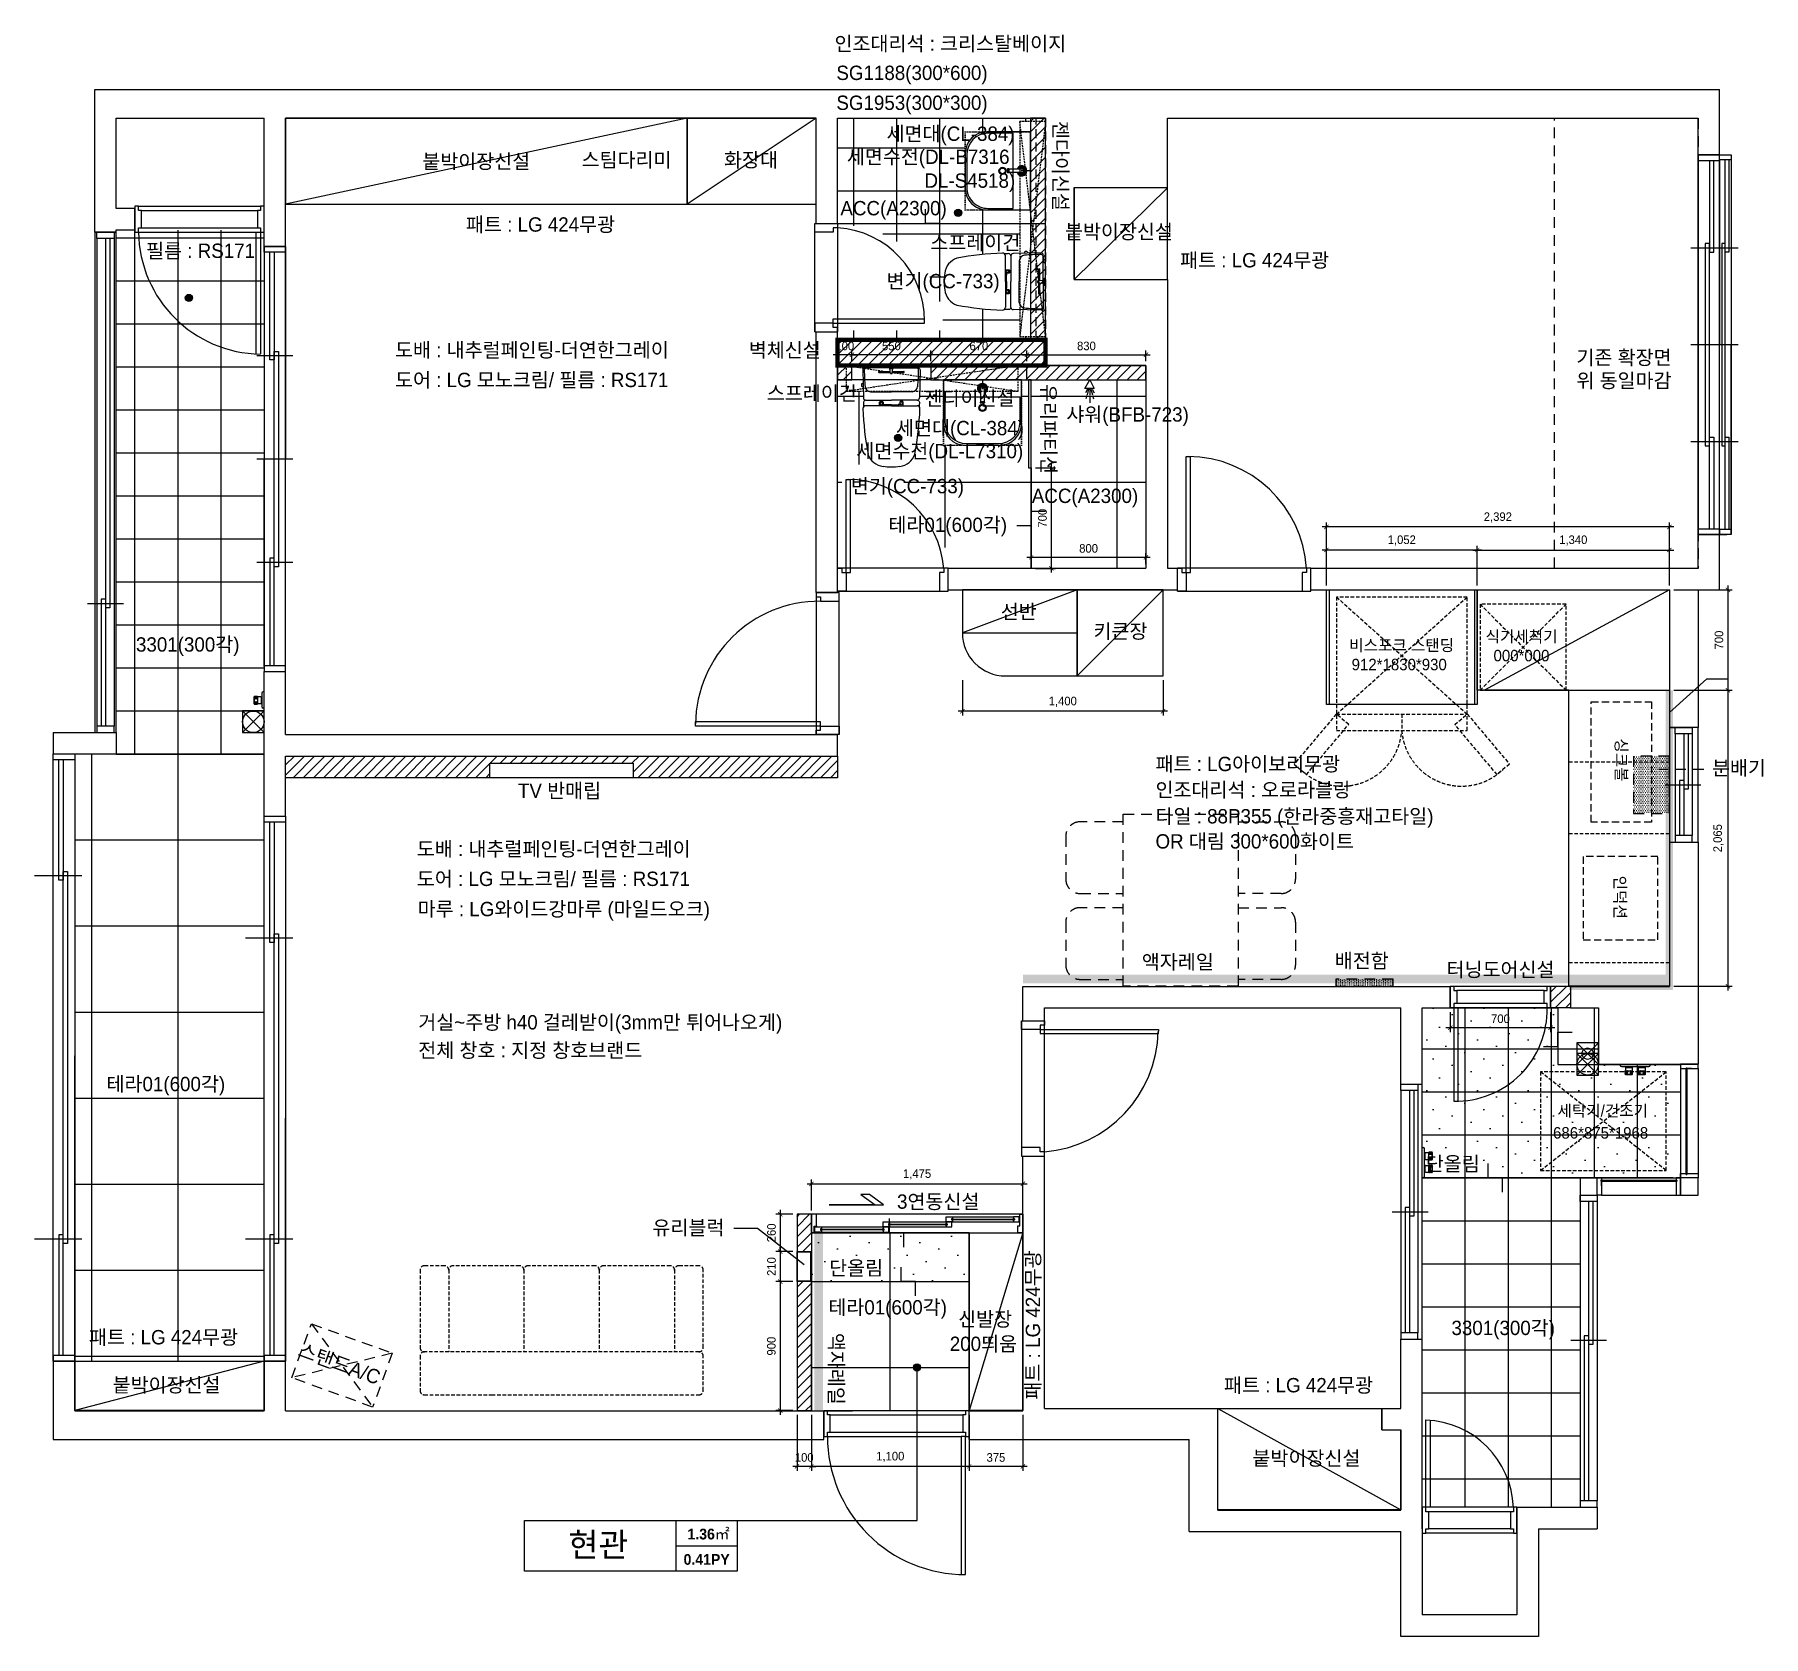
# Model space of a CAD drawing. Header units: inches. Extents: x 38372 to 259385, y 31566 to 93830.
# Drawn here: x 74988 to 87044, y 42156 to 53329 of the extents above; entities that cross this region are included whole.
import ezdxf
from ezdxf.enums import TextEntityAlignment as Align

# ---------------------------------------------------------------- set-up
doc = ezdxf.new("R2010")
doc.units = ezdxf.units.IN
doc.header["$LTSCALE"] = 50
doc.header["$MEASUREMENT"] = 0
doc.header["$PDSIZE"] = 700.071425
for name, pattern in [('DASHED', [0.75, 0.5, -0.25]), ('DASHEDX2', [1.5, 1, -0.5]), ('DOT', [0.25, 0, -0.25]), ('HID', [2.5, 1.5, -1]), ('HIDDEN', [0.375, 0.25, -0.125])]:
    doc.linetypes.add(name, pattern=pattern)
for name, color, linetype in [('0-ELC TEXT', 7, 'Continuous'), ('02-WAL', 2, 'Continuous'), ('03-TEXT', 3, 'Continuous'), ('03-WAL NEW', 3, 'Continuous'), ('04-WIN', 4, 'Continuous'), ('06-FUR', 6, 'Continuous'), ('07-DIM WAL', 5, 'Continuous'), ('2-con', 2, 'Continuous'), ('3.기호.계단선', 30, 'Continuous'), ('4-win', 4, 'Continuous'), ('_LIBR', 4, 'Continuous'), ('BATH', 4, 'Continuous'), ('CO-BATH', 6, 'Continuous'), ('CO-DOOR', 8, 'Continuous'), ('fin', 5, 'Continuous'), ('FUR', 8, 'DASHED'), ('HL', 6, 'HIDDEN'), ('TOILET-1', 6, 'Continuous'), ('도면층4', 4, 'Continuous'), ('도면층5', 5, 'Continuous'), ('도면층8', 8, 'Continuous'), ('설비', 140, 'Continuous'), ('욕실설비', 3, 'Continuous')]:
    doc.layers.add(name, color=color, linetype=linetype)
doc.styles.add('HY 울릉도 L', font='')
doc.styles.add('넥슨고딕', font='NEXONLv1GothicBold.ttf')
doc.styles.add('코레일둥고', font='Korail_Round_Gothic_Medium.ttf')
doc.styles.get('HY 울릉도 L').set_extended_font_data('HY울릉도L')
doc.linetypes.add('ZIGZAG', pattern='A,0.0001,-0.2,[131,ltypeshp.shx,S=0.2,R=0,X=-0.2,Y=0],-0.4,[131,ltypeshp.shx,S=0.2,R=180,X=0.2,Y=0],-0.2', length=0.8001)
doc.dimstyles.new('30', dxfattribs={"dimscale": 30, "dimtxt": 2, "dimasz": 1, "dimexe": 1, "dimexo": 1, "dimgap": 1, "dimtad": 1, "dimdec": 0, "dimrnd": 0.05, "dimdsep": 46, "dimlunit": 6, "dimtxsty": 'HY 울릉도 L', "dimblk": 'ARCHTICK', "dimcen": 2.5, "dimdle": 1, "dimclrd": 133, "dimclre": 133, "dimclrt": 30, "dimadec": 0, "dimazin": 0, "dimtfac": 1, "dimtdec": 0, "dimtix": 1, "dimtmove": 2, "dimatfit": 3, "dimldrblk": 'ARCHTICK', "dimfxl": 0, "dimlwd": -1, "dimlwe": -1, "dimarcsym": 0})
pattern_1 = [(45, (0, -14361.49), (-35.35534, 35.35534), [])]
pattern_2 = [(45, (-200, -14361.49), (-44.19417, 132.58252), [0, -125])]

msp = doc.modelspace()

# ---------------------------------------------------------------- texts
at = {"layer": '0-ELC TEXT', "color": 10, "style": '코레일둥고'}
for s, p in [('인조대리석 : 크리스탈베이지', (80566.3, 53216.4)), ('SG1188(300*600)', (80579.3, 53012.3)), ('SG1953(300*300)', (80579.3, 52803.5)), ('패트 : LG 424무광', (77996.1, 51954.5)), ('필름 : RS171', (75765.5, 51771.2)), ('패트 : LG 424무광', (82975.9, 51705.4)), ('도배 : 내추럴페인팅-더연한그레이', (77501.3, 51078.9)), ('도어 : LG 모노크림/ 필름 : RS171', (77501.3, 50870.2)), ('테라01(600각)', (80942.3, 49859.6)), ('3301(300각)', (75695.1, 49025.1)), ('패트 : LG아이보리무광', (82804.7, 48191.5)), ('인조대리석 : 오로라블랑', (82804.7, 48011.3)), ('타일 : 88P355 (한라중흥재고타일)', (82804.7, 47826.9)), ('OR 대림 300*600화이트', (82804.7, 47651.7)), ('도배 : 내추럴페인팅-더연한그레이', (77653.5, 47599.2)), ('도어 : LG 모노크림/ 필름 : RS171', (77653.5, 47390.4)), ('마루 : LG와이드강마루 (마일드오크)', (77659.4, 47179.6)), ('테라01(600각)', (75489.6, 45959.2)), ('테라01(600각)', (80523.1, 44401.8)), ('3301(300각)', (84868.5, 44258.1)), ('패트 : LG 424무광', (75367.1, 44193.2)), ('패트 : LG 424무광', (83282.1, 43858.5))]:
    msp.add_text(s, height=100, dxfattribs=at).set_placement(p)
at = {"layer": '0-ELC TEXT', "style": '코레일둥고'}
for s, rotation, p in [('젠다이신설', 270, (82092.2, 52726.4)), ('유리파티션', 270, (82009.8, 50891.5)), ('스탠드A/C', 340, (76817, 44113.6))]:
    msp.add_text(s, height=100, rotation=rotation, dxfattribs=at).set_placement(p)
for s, p in [('붙박이장신설', (77691.4, 52394.2)), ('스팀다리미', (78802.1, 52405.4)), ('화장대', (79795.8, 52405.4)), ('붙박이장신설', (82173.2, 51904.1)), ('젠다이신설', (81194.2, 50741.9)), ('선반', (81725.3, 49252.9)), ('키큰장', (82372.2, 49117.5)), ('TV 반매립', (78358.8, 48005)), ('배전함', (84054.7, 46818.7)), ('터닝도어신설', (84834.1, 46757.7)), ('거실~주방 h40 걸레받이(3mm만 튀어나오게)', (77663.6, 46389.9)), ('전체 창호 : 지정 창호브랜드', (77663.6, 46194.2)), ('3연동신설', (81002.2, 45139.3)), ('유리블럭', (79296.8, 44957)), ('신발장', (81428.3, 44319)), ('200띄움', (81370, 44147)), ('붙박이장신설', (75531.7, 43860.2)), ('붙박이장신설', (83480.7, 43349.2))]:
    msp.add_text(s, height=100, dxfattribs=at).set_placement(p)
at = {"layer": '0-ELC TEXT', "color": 10, "style": '코레일둥고'}
msp.add_text('패트 : LG 424무광', height=100, rotation=90, dxfattribs=at).set_placement((81999.6, 43808.3))
at = {"layer": '03-TEXT'}
for s, height, style, p in [('1.36㎡', 75, '넥슨고딕', (79687.6, 42832.6)), ('현관', 166.67, '코레일둥고', (78919.4, 42712.2)), ('0.41PY', 75, '넥슨고딕', (79674.7, 42655.7))]:
    msp.add_text(s, height=height, dxfattribs=dict(at, style=style)).set_placement(p, align=Align.CENTER)
at = {"layer": '06-FUR', "color": 7, "linetype": 'DASHEDX2', "style": '코레일둥고'}
for s, p in [('비스포크 스탠딩', (84155.2, 49029.7)), ('식기세척기', (85106, 49090.4)), ('912*1830*930', (84172.5, 48895.2)), ('000*000', (85161.8, 48957.5)), ('세탁기/건조기', (85607.7, 45782.6)), ('686*875*1968', (85576.9, 45628.5))]:
    msp.add_text(s, height=80, dxfattribs=at).set_placement(p)
for s, p in [('싱크볼', (86012.9, 48419.9)), ('인덕션', (86004.6, 47462.6))]:
    msp.add_text(s, height=80, rotation=270, dxfattribs=at).set_placement(p)
at = {"layer": '3.기호.계단선', "style": '코레일둥고'}
for s, p in [('벽체신설', (79968.3, 51078.1)), ('기존 확장면', (85739.6, 51026.6)), ('위 동일마감', (85739.6, 50865.6)), ('액자레일', (82709.2, 46811.2)), ('단올림', (84689.5, 45402.8)), ('단올림', (80528.5, 44675.6))]:
    msp.add_text(s, height=100, dxfattribs=at).set_placement(p)
at = {"layer": '3.기호.계단선', "linetype": 'HID', "style": '코레일둥고'}
msp.add_text('분배기', height=100, dxfattribs=at).set_placement((86684.9, 48163.4))
at = {"layer": '3.기호.계단선', "style": '코레일둥고'}
msp.add_text('액자레일', height=100, rotation=270, dxfattribs=at).set_placement((80528.4, 44272.9))
at = {"layer": '설비', "style": '코레일둥고'}
for s, p in [('세면대(CL-384)', (80929.1, 52587.6)), ('세면수전(DL-B7316', (80652.4, 52426.8)), ('DL-S4518)', (81193.5, 52260.8)), ('ACC(A2300)', (80607.4, 52068.4)), ('스프레이건', (81234.4, 51827.8)), ('변기(CC-733)', (80929.1, 51559.4)), ('스프레이건', (80094.4, 50777.5)), ('세면대(CL-384)', (80995, 50534.6)), ('샤워(BFB-723)', (82182.6, 50629.5)), ('세면수전(DL-L7310)', (80718.3, 50373.9)), ('변기(CC-733)', (80680.2, 50129.6)), ('ACC(A2300)', (81942.3, 50061.9))]:
    msp.add_text(s, height=100, dxfattribs=at).set_placement(p)

# ---------------------------------------------------------------- blocks, each defined once
blk = doc.blocks.new('A$C004A4CAE')
at = {"layer": 'fin', "color": 6}
for p, q in [((0, 0), (0, 5)), ((200, 15), (10, 15)), ((36, 69), (36, 70)), ((84, 69), (36, 69)), ((51, 63), (36, 63)), ((51, 57), (36, 57)), ((51, 51), (36, 51)), ((36, 23), (36, 45)), ((84, 45), (36, 45)), ((82, 72), (38, 72)), ((82, 21), (38, 21)), ((43, 15), (43, 21)), ((84, 63), (69, 63)), ((84, 57), (69, 57)), ((84, 51), (69, 51)), ((77, 15), (77, 21)), ((84, 69), (84, 70)), ((84, 23), (84, 45)), ((126, 69), (126, 70)), ((174, 69), (126, 69)), ((141, 63), (126, 63)), ((141, 57), (126, 57)), ((141, 51), (126, 51)), ((174, 45), (126, 45)), ((126, 23), (126, 45)), ((172, 72), (128, 72)), ((172, 21), (128, 21)), ((133, 15), (133, 21)), ((174, 63), (159, 63)), ((174, 57), (159, 57)), ((174, 51), (159, 51)), ((167, 15), (167, 21)), ((174, 69), (174, 70)), ((174, 23), (174, 45)), ((210, 0), (210, 5))]:
    blk.add_line(p, q, dxfattribs=at)
for centre, radius, start, end in [((10, 5), 10, 90, 180), ((36, 66), 3, 90, 270), ((36, 60), 3, 90, 270), ((36, 54), 3, 90, 270), ((36, 48), 3, 90, 270), ((38, 70), 2, 90, 180), ((38, 23), 2, 180, 270), ((51, 66), 3, 90, 270), ((51, 60), 3, 90, 270), ((51, 54), 3, 90, 270), ((51, 48), 3, 90, 270), ((69, 66), 3, 270, 90), ((69, 60), 3, 270, 90), ((69, 54), 3, 270, 90), ((69, 48), 3, 270, 90), ((82, 70), 2, 0, 90), ((82, 23), 2, 270, 0), ((84, 66), 3, 270, 90), ((84, 60), 3, 270, 90), ((84, 54), 3, 270, 90), ((84, 48), 3, 270, 90), ((126, 66), 3, 90, 270), ((126, 60), 3, 90, 270), ((126, 54), 3, 90, 270), ((126, 48), 3, 90, 270), ((128, 70), 2, 90, 180), ((128, 23), 2, 180, 270), ((141, 66), 3, 90, 270), ((141, 60), 3, 90, 270), ((141, 54), 3, 90, 270), ((141, 48), 3, 90, 270), ((159, 66), 3, 270, 90), ((159, 60), 3, 270, 90), ((159, 54), 3, 270, 90), ((159, 48), 3, 270, 90), ((172, 70), 2, 0, 90), ((172, 23), 2, 270, 0), ((174, 66), 3, 270, 90), ((174, 60), 3, 270, 90), ((174, 54), 3, 270, 90), ((174, 48), 3, 270, 90), ((200, 5), 10, 0, 90)]:
    blk.add_arc(centre, radius, start, end, dxfattribs=at)
blk = doc.blocks.new('fff')
for p, q in [((76438, 62823), (76588, 62973)), ((76438, 62973), (76588, 62823)), ((85743, 60433), (85893, 60583)), ((85743, 60583), (85893, 60433)), ((80405, 59332), (81505, 59332)), ((80405, 59332), (80405, 58091)), ((81505, 59332), (81505, 58091))]:
    blk.add_line(p, q)
for points in [[(76438, 62823), (76588, 62823), (76588, 62973), (76438, 62973)], [(85743, 60433), (85893, 60433), (85893, 60583), (85743, 60583)]]:
    blk.add_lwpolyline(points, close=True)
blk.add_lwpolyline([(80948, 59432), (80948, 59332), (81048, 59332), (81048, 59232)])
for centre in [(76513, 62897), (85818, 60508)]:
    blk.add_circle(centre, 75)
at = {"layer": '02-WAL'}
for p, q in [((86588, 64203), (86788, 64203)), ((80428, 62808), (80588, 62808)), ((86465, 60508), (86588, 60508)), ((86465, 60508), (86588, 60508)), ((81505, 58092), (81880, 58092))]:
    blk.add_line(p, q, dxfattribs=at)
at = {"layer": '04-WIN'}
for p, q in [((86588, 66813), (86588, 65528)), ((86738, 66813), (86738, 65528)), ((86818, 66818), (86818, 65528)), ((75423, 66268), (75423, 62867)), ((75483, 66268), (75483, 62867)), ((75543, 66268), (75543, 62867)), ((86538, 66203), (86868, 66203)), ((76588, 66178), (76588, 64730)), ((76588, 66173), (76588, 64730)), ((76738, 66173), (76738, 64730)), ((86538, 65528), (86868, 65528)), ((86588, 64243), (86588, 65528)), ((86738, 64243), (86738, 65528)), ((86818, 64238), (86818, 65528)), ((76788, 65451), (76538, 65451)), ((86538, 64853), (86868, 64853)), ((76788, 64730), (76538, 64730)), ((76588, 63283), (76588, 64730)), ((76738, 63288), (76738, 64730)), ((76788, 64009), (76538, 64009)), ((75358, 63723), (75608, 63723)), ((86428, 62813), (86428, 62103)), ((86488, 62813), (86488, 62103)), ((86548, 62813), (86548, 62103)), ((75268, 62633), (75268, 60568)), ((86358, 62458), (86608, 62458)), ((76738, 62198), (76738, 60133)), ((75318, 61823), (74988, 61823)), ((76788, 61388), (76458, 61388)), ((75268, 58478), (75268, 60568)), ((86465, 60508), (86588, 60508)), ((86465, 60508), (86465, 59716)), ((86465, 60508), (86588, 60508)), ((86465, 60508), (86465, 60478)), ((86588, 60508), (86465, 60508)), ((86465, 60478), (86502, 60478)), ((86465, 60478), (86465, 59746)), ((86501, 60478), (86503, 60475)), ((86502, 60478), (86504, 60483)), ((86503, 60475), (86504, 60474)), ((86504, 60483), (86510, 60483)), ((86504, 60474), (86505, 60474)), ((86505, 60481), (86509, 60481)), ((86505, 59742), (86505, 60481)), ((86509, 60481), (86509, 59742)), ((86511, 60474), (86509, 60474)), ((86510, 60483), (86512, 60478)), ((86512, 60475), (86511, 60474)), ((86512, 60478), (86588, 60478)), ((86513, 60478), (86512, 60475)), ((86543, 60478), (86512, 60478)), ((86588, 60478), (86588, 60508)), ((86588, 60478), (86588, 59746)), ((84515, 60325), (84515, 58635)), ((84575, 60325), (84575, 58635)), ((84635, 60325), (84635, 58635)), ((84665, 58590), (84665, 60370)), ((76738, 58478), (76738, 60133)), ((85765, 59716), (85765, 57418)), ((85885, 59716), (85915, 59716)), ((85885, 59596), (85885, 59716)), ((85915, 59701), (85909, 59699)), ((85909, 59699), (85909, 59693)), ((85909, 59693), (85915, 59691)), ((85912, 59698), (85912, 59694)), ((86438, 59698), (85912, 59698)), ((85912, 59694), (86438, 59694)), ((85915, 59716), (85915, 59701)), ((85915, 59716), (86435, 59716)), ((85915, 59702), (85918, 59701)), ((85915, 59690), (85918, 59692)), ((85915, 59691), (85915, 59596)), ((85915, 59660), (85915, 59691)), ((85918, 59701), (85918, 59700)), ((85918, 59700), (85919, 59698)), ((85918, 59693), (85919, 59694)), ((85918, 59692), (85918, 59693)), ((86432, 59700), (86431, 59698)), ((86432, 59693), (86431, 59694)), ((86435, 59702), (86432, 59701)), ((86432, 59701), (86432, 59700)), ((86432, 59692), (86432, 59693)), ((86435, 59690), (86432, 59692)), ((86435, 59716), (86435, 59701)), ((86465, 59716), (86435, 59716)), ((86435, 59716), (86435, 59701)), ((86435, 59701), (86441, 59699)), ((86441, 59693), (86435, 59691)), ((86435, 59691), (86435, 59596)), ((86438, 59698), (86438, 59694)), ((86438, 59694), (86438, 59698)), ((86441, 59699), (86441, 59693)), ((86465, 59746), (86502, 59746)), ((86465, 59716), (86465, 59746)), ((86465, 59746), (86502, 59746)), ((86588, 59716), (86465, 59716)), ((86465, 59596), (86465, 59716)), ((86501, 59746), (86503, 59748)), ((86502, 59746), (86504, 59740)), ((86503, 59748), (86504, 59749)), ((86504, 59749), (86505, 59749)), ((86504, 59740), (86510, 59740)), ((86505, 59742), (86509, 59742)), ((86509, 59742), (86505, 59742)), ((86511, 59749), (86509, 59749)), ((86510, 59740), (86512, 59746)), ((86512, 59748), (86511, 59749)), ((86513, 59746), (86512, 59748)), ((86512, 59746), (86588, 59746)), ((86588, 59746), (86588, 59716)), ((85915, 59596), (85885, 59596)), ((85915, 59596), (86435, 59596)), ((86435, 59596), (86465, 59596)), ((84455, 59480), (84705, 59480)), ((85765, 59551), (85765, 57463)), ((85825, 59551), (85825, 57463)), ((85885, 59551), (85885, 57463)), ((75318, 59288), (74988, 59288)), ((76788, 59288), (76458, 59288)), ((85700, 58584), (85950, 58584))]:
    blk.add_line(p, q, dxfattribs=at)
for points in [[(86648, 66853), (86588, 66853), (86588, 66813), (86738, 66813), (86738, 66853)], [(86668, 66813), (86668, 66173), (86698, 66173), (86698, 66813)], [(86818, 66853), (86818, 66818), (86738, 66818)], [(86803, 66818), (86803, 66173), (86778, 66173), (86778, 66818)], [(75513, 66268), (75513, 63693), (75483, 63693)], [(76678, 66213), (76738, 66213), (76738, 66173), (76588, 66173), (76588, 66213)], [(76658, 66173), (76658, 65421), (76628, 65421), (76628, 66173)], [(86668, 64243), (86668, 64883), (86698, 64883), (86698, 64243)], [(86778, 64238), (86778, 64883), (86803, 64883), (86803, 64238)], [(86648, 64203), (86588, 64203), (86588, 64243), (86738, 64243), (86738, 64203)], [(86818, 64203), (86818, 64238), (86738, 64238)], [(76658, 63288), (76658, 64039), (76628, 64039), (76628, 63288)], [(75483, 63753), (75453, 63753), (75453, 62867)], [(76678, 63248), (76738, 63248), (76738, 63288), (76588, 63288), (76588, 63248)], [(86518, 62813), (86518, 62428), (86488, 62428)], [(75208, 62673), (75268, 62673), (75268, 62633), (75118, 62633), (75118, 62673)], [(75188, 62633), (75188, 61793), (75158, 61793), (75158, 62633)], [(86488, 62488), (86458, 62488), (86458, 62103)], [(76678, 62238), (76738, 62238), (76738, 62198), (76588, 62198), (76588, 62238)], [(76658, 62198), (76658, 61358), (76628, 61358), (76628, 62198)], [(84605, 60325), (84605, 59450), (84575, 59450)], [(84575, 59510), (84545, 59510), (84545, 58635)], [(85855, 59551), (85855, 58554), (85825, 58554)], [(75188, 58478), (75188, 59318), (75158, 59318), (75158, 58478)], [(76658, 58478), (76658, 59318), (76628, 59318), (76628, 58478)], [(85825, 58614), (85795, 58614), (85795, 57463)], [(75208, 58438), (75268, 58438), (75268, 58478), (75118, 58478), (75118, 58438)], [(76678, 58438), (76738, 58438), (76738, 58478), (76588, 58478), (76588, 58438)]]:
    blk.add_lwpolyline(points, dxfattribs=at)
for points in [[(86818, 66853), (86818, 64203), (86588, 64203), (86588, 66853)], [(75558, 66313), (75408, 66313), (75408, 62823), (75558, 62823)], [(75423, 66313), (75543, 66313), (75543, 66268), (75423, 66268)], [(76738, 63248), (76738, 66213), (76588, 66213), (76588, 63248)], [(86668, 66233), (86638, 66233), (86638, 65528), (86638, 64823), (86668, 64823), (86668, 65528)], [(86753, 65528), (86753, 64823), (86778, 64823), (86778, 65528), (86778, 66233), (86753, 66233)], [(76658, 65481), (76688, 65481), (76688, 64730), (76688, 63979), (76658, 63979), (76658, 64730)], [(75543, 62867), (75423, 62867), (75423, 62823), (75543, 62823)], [(86428, 62858), (86548, 62858), (86548, 62813), (86428, 62813)], [(86548, 62103), (86428, 62103), (86428, 62058), (86548, 62058)], [(75188, 61853), (75218, 61853), (75218, 60568), (75218, 59258), (75188, 59258), (75188, 60568)], [(76658, 61418), (76688, 61418), (76688, 60133), (76688, 59258), (76658, 59258), (76658, 60133)], [(84515, 60370), (84635, 60370), (84635, 60325), (84515, 60325)], [(85765, 59716), (85765, 59596), (85885, 59596), (85885, 59716)], [(86465, 59716), (86465, 59596), (86588, 59596), (86588, 59716)], [(85765, 59596), (85885, 59596), (85885, 59551), (85765, 59551)], [(84635, 58635), (84515, 58635), (84515, 58590), (84635, 58590)], [(85885, 57463), (85765, 57463), (85765, 57418), (85885, 57418)]]:
    blk.add_lwpolyline(points, close=True, dxfattribs=at)
at = {"layer": '2-con'}
for p, q in [((75408, 66313), (75408, 67308)), ((75408, 67308), (86738, 67308)), ((86738, 66853), (86738, 67308)), ((75558, 67108), (76588, 67108)), ((75558, 66478), (75558, 67108)), ((76588, 66213), (76588, 67108)), ((76738, 66213), (76738, 67108)), ((76738, 67108), (80438, 67108)), ((80438, 66373), (80438, 67108)), ((80588, 66373), (80588, 67108)), ((80588, 67108), (82038, 67108)), ((82038, 65383), (82038, 67108)), ((82888, 66623), (82888, 67108)), ((82888, 67108), (86588, 67108)), ((86588, 66853), (86588, 67108)), ((86588, 66853), (86738, 66853)), ((82238, 65983), (82238, 66623)), ((82238, 66623), (82888, 66623)), ((75408, 66313), (75558, 66313)), ((75558, 66313), (75558, 66328)), ((80428, 66373), (80578, 66373)), ((76588, 66213), (76738, 66213)), ((82238, 65983), (82888, 65983)), ((82888, 65983), (82888, 63968)), ((80438, 63798), (80438, 65618)), ((80438, 65618), (80588, 65618)), ((80588, 63938), (80588, 65618)), ((82038, 65383), (82738, 65383)), ((82738, 65383), (82738, 63968)), ((86588, 63968), (86588, 64203)), ((86588, 64203), (86738, 64203)), ((86738, 63818), (86738, 64203)), ((80588, 63798), (80588, 63938)), ((81358, 63818), (81358, 63968)), ((81358, 63968), (82738, 63968)), ((82888, 63968), (82958, 63968)), ((82958, 63818), (82958, 63968)), ((83888, 63968), (86588, 63968)), ((83888, 63818), (83888, 63968)), ((80438, 63798), (80588, 63798)), ((81358, 63818), (82958, 63818)), ((83888, 63818), (86388, 63818)), ((86388, 63818), (86388, 62858)), ((86588, 63818), (86588, 62858)), ((86588, 63818), (86738, 63818)), ((76588, 62238), (76588, 63248)), ((76588, 63248), (76738, 63248)), ((76738, 62808), (76738, 63248)), ((75118, 62823), (75118, 62673)), ((75118, 62823), (75558, 62823)), ((75558, 62823), (75558, 62673)), ((86388, 62858), (86548, 62858)), ((76738, 62808), (80588, 62808)), ((80588, 62658), (80588, 62808)), ((75118, 62673), (75558, 62673)), ((76738, 62238), (76738, 62658)), ((76738, 62658), (80588, 62658)), ((76588, 62238), (76738, 62238)), ((86388, 62058), (86548, 62058)), ((86388, 62058), (86388, 61052)), ((86588, 62058), (86588, 60508)), ((81880, 61052), (84860, 61052)), ((81880, 60812), (81880, 61052)), ((84860, 61052), (84860, 60902)), ((85698, 61052), (86388, 61052)), ((85698, 61052), (85698, 60902)), ((82030, 60902), (84515, 60902)), ((82030, 60812), (82030, 60902)), ((84515, 60370), (84515, 60902)), ((84665, 60902), (84860, 60902)), ((84665, 60902), (84860, 60902)), ((84665, 60370), (84665, 60902)), ((85698, 60902), (85893, 60902)), ((85893, 60902), (85893, 60508)), ((81880, 60812), (82030, 60812)), ((82030, 60812), (82030, 60812)), ((85893, 60508), (86588, 60508)), ((84515, 60370), (84665, 60370)), ((81880, 59868), (82030, 59868)), ((81880, 58092), (81880, 59868)), ((82030, 58108), (82030, 59868)), ((84515, 58590), (84665, 58590)), ((84515, 58108), (84515, 58590)), ((84665, 57268), (84665, 58590)), ((75118, 58438), (75118, 57892)), ((75118, 58438), (75268, 58438)), ((75268, 58438), (75268, 58092)), ((76588, 58092), (76588, 58438)), ((76588, 58438), (76738, 58438)), ((76738, 58092), (76738, 58438)), ((75268, 58092), (76588, 58092)), ((76738, 58092), (80692, 58092)), ((80492, 57892), (80492, 58092)), ((81505, 57892), (81505, 58092)), ((82030, 58108), (83239, 58108)), ((83239, 57399), (83239, 58108)), ((84382, 58108), (84515, 58108)), ((84382, 57958), (84382, 58108)), ((75118, 57892), (80492, 57892)), ((81505, 57892), (83039, 57892)), ((83039, 57249), (83039, 57892)), ((84382, 57958), (84515, 57958)), ((84515, 57399), (84515, 57958)), ((83239, 57399), (84515, 57399)), ((85325, 57418), (85885, 57418)), ((85325, 57418), (85325, 56668)), ((85885, 57418), (85885, 57268)), ((84665, 57268), (84665, 56668)), ((85475, 57268), (85885, 57268)), ((85475, 57268), (85475, 56518)), ((83039, 57249), (84515, 57249)), ((84515, 56518), (84515, 57249)), ((85325, 56668), (84665, 56668)), ((85475, 56518), (84515, 56518))]:
    blk.add_line(p, q, dxfattribs=at)
blk.add_lwpolyline([(75558, 66328), (75688, 66328), (75688, 66478), (75558, 66478)], dxfattribs=at)
at = {"layer": '4-win'}
for points in [[(86738, 66853), (86588, 66853), (86588, 64203), (86738, 64203)], [(86388, 62058), (86588, 62058), (86588, 62858), (86388, 62858)], [(75118, 62673), (75268, 62673), (75268, 58438), (75118, 58438)], [(76588, 62238), (76738, 62238), (76738, 58438), (76588, 58438)]]:
    blk.add_lwpolyline(points, close=True, dxfattribs=at)
at = {"layer": '_LIBR', "linetype": 'Continuous'}
for p, q in [((75713, 66493), (76563, 66493)), ((75733, 66463), (76543, 66463)), ((75713, 66313), (76533, 66313)), ((75733, 66343), (76543, 66343)), ((81480, 58092), (80517, 58092)), ((80537, 58063), (81460, 58063)), ((80517, 57913), (81450, 57913)), ((80537, 57943), (81460, 57943)), ((85280, 57387), (84710, 57387)), ((85300, 57418), (84720, 57418)), ((85280, 57267), (84710, 57267)), ((85300, 57238), (84690, 57238))]:
    blk.add_line(p, q, dxfattribs=at)
for points in [[(75713, 66493), (75688, 66493), (75688, 66313), (75713, 66313), (75713, 66343), (75733, 66343), (75733, 66463), (75713, 66463), (75713, 66492)], [(76533, 65463), (76533, 66313), (76563, 66313), (76563, 65463)], [(84720, 58027), (84720, 57418), (84690, 57418), (84690, 58028)], [(81480, 56950), (81480, 57913), (81450, 57913), (81450, 56950)], [(85300, 57238), (85325, 57238), (85325, 57418), (85300, 57418), (85300, 57387), (85280, 57387), (85280, 57267), (85300, 57267), (85300, 57238)]]:
    blk.add_lwpolyline(points, dxfattribs=at)
for points in [[(76543, 66463), (76543, 66343), (76563, 66343), (76563, 66313), (76588, 66313), (76588, 66493), (76563, 66493), (76563, 66463)], [(80537, 57943), (80537, 58063), (80517, 58063), (80517, 58092), (80492, 58092), (80492, 57913), (80517, 57913), (80517, 57943)], [(81480, 57943), (81480, 57913), (81505, 57913), (81505, 58092), (81480, 58092), (81480, 58063), (81460, 58063), (81460, 57943)], [(84710, 57267), (84710, 57387), (84690, 57387), (84690, 57418), (84665, 57418), (84665, 57238), (84690, 57238), (84690, 57267)]]:
    blk.add_lwpolyline(points, close=True, dxfattribs=at)
for centre, radius, start, end in [((76574, 66323), 861, 180.7211, 269.2789), ((84667, 57393), 634, 2.2016, 87.8831), ((81479, 57911), 962, 179.9249, 270.0751)]:
    blk.add_arc(centre, radius, start, end, dxfattribs=at)
at = {"layer": 'fin', "color": 6}
for p, q in [((76516, 63069), (76516, 63025)), ((76519, 63071), (76518, 63071)), ((76519, 63071), (76519, 63023)), ((76525, 63071), (76525, 63056)), ((76531, 63071), (76531, 63056)), ((76537, 63071), (76537, 63056)), ((76543, 63071), (76543, 63023)), ((76565, 63071), (76543, 63071)), ((76567, 63069), (76567, 63025)), ((76573, 63064), (76567, 63064)), ((76573, 63097), (76573, 63003)), ((76588, 63107), (76583, 63107)), ((76519, 63023), (76518, 63023)), ((76525, 63038), (76525, 63023)), ((76531, 63038), (76531, 63023)), ((76537, 63038), (76537, 63023)), ((76565, 63023), (76543, 63023)), ((76573, 63030), (76567, 63030)), ((76588, 62993), (76583, 62993))]:
    blk.add_line(p, q, dxfattribs=at)
for centre, radius, start, end in [((76518, 63069), 2, 90, 180), ((76522, 63071), 3, 0, 180), ((76522, 63056), 3, 0, 180), ((76528, 63071), 3, 0, 180), ((76528, 63056), 3, 0, 180), ((76534, 63071), 3, 0, 180), ((76534, 63056), 3, 0, 180), ((76540, 63071), 3, 0, 180), ((76540, 63056), 3, 0, 180), ((76565, 63069), 2, 0, 90), ((76583, 63097), 10, 90, 180), ((76518, 63025), 2, 180, 270), ((76522, 63038), 3, 180, 0), ((76522, 63023), 3, 180, 0), ((76528, 63038), 3, 180, 0), ((76528, 63023), 3, 180, 0), ((76534, 63038), 3, 180, 0), ((76534, 63023), 3, 180, 0), ((76540, 63038), 3, 180, 0), ((76540, 63023), 3, 180, 0), ((76565, 63025), 2, 270, 0), ((76583, 63003), 10, 180, 270)]:
    blk.add_arc(centre, radius, start, end, dxfattribs=at)
at = {"layer": '도면층4'}
for p, q in [((80428, 65618), (80428, 66373)), ((80588, 66373), (80588, 65618)), ((80558, 65707), (81193, 65707)), ((80558, 65677), (80558, 65707)), ((81194, 65677), (81193, 65707)), ((80558, 65677), (81194, 65677)), ((83018, 63938), (83018, 64748)), ((83018, 64748), (83048, 64747)), ((83048, 63938), (83048, 64747)), ((80648, 63938), (80648, 64588)), ((80648, 64588), (80678, 64587)), ((80678, 63938), (80678, 64587)), ((81358, 63968), (80588, 63968)), ((80648, 63938), (80678, 63938)), ((83888, 63968), (82958, 63968)), ((83018, 63938), (83048, 63938)), ((80438, 63798), (80438, 62808)), ((80588, 63808), (81358, 63808)), ((80598, 62808), (80598, 63798)), ((82958, 63808), (83888, 63808)), ((79597, 62867), (79598, 62897)), ((80468, 62867), (79597, 62867)), ((80468, 62897), (79598, 62897)), ((80468, 62867), (80468, 62897)), ((81870, 60812), (81870, 59868)), ((82030, 59868), (82030, 60812)), ((82000, 60752), (82825, 60752)), ((82000, 60752), (82000, 60722)), ((82000, 60722), (82824, 60722)), ((82825, 60752), (82824, 60722))]:
    blk.add_line(p, q, dxfattribs=at)
for points in [[(80588, 66373), (80588, 66343), (80558, 66343), (80558, 66313), (80428, 66313), (80428, 66343), (80428, 66343), (80428, 66373), (80588, 66373)], [(80588, 65618), (80588, 65648), (80558, 65648), (80558, 65677), (80428, 65677), (80428, 65648), (80428, 65648), (80428, 65618), (80588, 65618)], [(80588, 63968), (80618, 63968), (80618, 63938), (80648, 63938), (80648, 63808), (80618, 63808), (80618, 63808), (80588, 63808), (80588, 63968)], [(81358, 63968), (81328, 63968), (81328, 63938), (81298, 63938), (81298, 63808), (81328, 63808), (81328, 63808), (81358, 63808), (81358, 63968)], [(82958, 63968), (82988, 63968), (82988, 63938), (83018, 63938), (83018, 63808), (82988, 63808), (82988, 63808), (82958, 63808), (82958, 63968)], [(83888, 63968), (83858, 63968), (83858, 63938), (83828, 63938), (83828, 63808), (83858, 63808), (83858, 63808), (83888, 63808), (83888, 63968)], [(80438, 63798), (80438, 63768), (80468, 63768), (80468, 63738), (80598, 63738), (80598, 63768), (80598, 63768), (80598, 63798), (80438, 63798)], [(80438, 62808), (80438, 62838), (80468, 62838), (80468, 62867), (80598, 62867), (80598, 62838), (80598, 62838), (80598, 62808), (80438, 62808)], [(82030, 60812), (82030, 60782), (82000, 60782), (82000, 60752), (81870, 60752), (81870, 60782), (81870, 60782), (81870, 60812), (82030, 60812)], [(82030, 59868), (82030, 59898), (82000, 59898), (82000, 59928), (81870, 59928), (81870, 59898), (81870, 59898), (81870, 59868), (82030, 59868)]]:
    blk.add_lwpolyline(points, dxfattribs=at)
at = {"layer": '도면층5'}
for centre, radius, start, end in [((80548, 65699), 645, 359.4515, 86.4676), ((83025, 63913), 835, 3.738, 89.4536), ((80658, 63916), 672, 4.4073, 89.5784), ((80461, 62874), 864, 89.5488, 179.4365), ((81964, 60756), 860, 274.3798, 358.7571)]:
    blk.add_arc(centre, radius, start, end, dxfattribs=at)
for p, rotation in [((86255, 60508), 180), ((84665, 59929), 270)]:
    blk.add_blockref('A$C004A4CAE', p, dxfattribs=dict(rotation=rotation))
blk = doc.blocks.new('A$C4B2D31F0')
at = {"layer": 'fin', "color": 4}
for p, q in [((185, 691), (20, 691)), ((37, 692), (25, 692)), ((37, 692), (50, 692)), ((201, 691), (366, 691)), ((48, 524), (193, 524)), ((338, 524), (193, 524)), ((13, 466), (193, 466)), ((193, 427), (14, 427)), ((373, 466), (193, 466)), ((193, 427), (372, 427))]:
    blk.add_line(p, q, dxfattribs=at)
for points in [[(20, 691), (8, 691, 0.421209), (-7, 676), (-2, 481, 0.001659)], [(366, 691), (378, 691, -0.421209), (393, 676), (388, 481, -0.001659)], [(13, 466, 0.371724), (-2, 451, 0.003515), (-1, 420, 0.320541)], [(373, 466, -0.371724), (388, 451, -0.003515), (387, 420, -0.320541)]]:
    blk.add_lwpolyline(points, format="xyb", dxfattribs=at)
for centre, radius, start, end in [((20, 675), 16, 90, 179.3116), ((1004, 663), 1000, 179.3116, 185.9437), ((25, 707), 15, 180, 270), ((50, 707), 15, 270, 0), ((366, 675), 16, 0.6884, 90), ((-618, 663), 1000, 354.0563, 0.6884), ((49, 564), 40, 185.9437, 267.5129), ((336, 564), 40, 272.4871, 354.0563), ((14, 407), 20, 90, 182.3333), ((2198, 496), 2206, 182.3333, 190.6081), ((13, 481), 15, 181.3651, 270), ((-1812, 496), 2206, 349.3919, 357.6667), ((372, 407), 20, 357.6667, 90), ((373, 481), 15, 270, 358.6349), ((149, 129), 126, 198.2964, 263.4241), ((193, 406), 406, 261.6993, 270), ((193, 406), 406, 270, 278.3007), ((237, 129), 126, 276.5759, 341.7036)]:
    blk.add_arc(centre, radius, start, end, dxfattribs=at)
at = {"layer": 'HL', "linetype": 'Continuous'}
for p, q in [((106, 666), (184, 666)), ((106, 659), (185, 659)), ((169, 697), (169, 707)), ((169, 697), (217, 697)), ((186, 693), (181, 697)), ((182, 686), (186, 693)), ((187, 651), (182, 686)), ((182, 686), (204, 686)), ((186, 693), (200, 693)), ((187, 651), (199, 651)), ((199, 651), (204, 686)), ((200, 693), (205, 697)), ((204, 686), (200, 693)), ((200, 659), (279, 659)), ((201, 666), (279, 666)), ((217, 697), (217, 707)), ((-16, 577), (-16, 565)), ((-12, 581), (-5, 581)), ((-12, 561), (-4, 561)), ((193, 434), (147, 434)), ((193, 434), (239, 434))]:
    blk.add_line(p, q, dxfattribs=at)
for points in [[(110, 427), (110, 451, -0.414214), (114, 455), (131, 455, -0.414214), (135, 451), (135, 435), (135, 427)], [(135, 435), (145, 435, -0.414214), (147, 433), (147, 427)], [(251, 435), (241, 435, 0.414214), (239, 433), (239, 427)], [(276, 427), (276, 451, 0.414214), (272, 455), (255, 455, 0.414214), (251, 451), (251, 435), (251, 427)]]:
    blk.add_lwpolyline(points, format="xyb", dxfattribs=at)
for centre in [(123, 441), (263, 441)]:
    blk.add_circle(centre, 8, dxfattribs=at)
for centre, radius, start, end in [((106, 663), 3.5, 90, 270), ((279, 663), 3.5, 270, 90), ((-12, 577), 4, 90, 180), ((-12, 565), 4, 180, 270)]:
    blk.add_arc(centre, radius, start, end, dxfattribs=at)
blk = doc.blocks.new('B-003')
blk.add_line((0, 0), (0, -65))
at = {"layer": 'CO-BATH'}
for p, q in [((272, 0), (-272, 0)), ((272, -305), (272, 0)), ((-272, 0), (-272, -305)), ((-122, -455), (122, -455))]:
    blk.add_line(p, q, dxfattribs=at)
at = {"layer": 'CO-BATH', "color": 8}
for p, q in [((-262, -120), (-262, -295)), ((262, -120), (-262, -120)), ((-13, -60), (-13, -151)), ((12, -60), (12, -151)), ((262, -295), (262, -120)), ((-15, -156), (-15, -161)), ((-15, -161), (14, -161)), ((-14, -151), (-14, -156)), ((13, -151), (13, -156)), ((14, -156), (14, -161)), ((-112, -445), (112, -445))]:
    blk.add_line(p, q, dxfattribs=at)
at = {"layer": 'CO-BATH', "color": 251}
for p, q in [((-15, -156), (14, -156)), ((-14, -151), (13, -151))]:
    blk.add_line(p, q, dxfattribs=at)
at = {"layer": 'CO-BATH', "color": 8, "linetype": 'DOT'}
blk.add_lwpolyline([(-272, -455), (272, -455), (272, 0), (-272, 0)], close=True, dxfattribs=at)
at = {"layer": 'CO-BATH', "color": 8}
blk.add_circle((0, -195), 25, dxfattribs=at)
at = {"layer": 'CO-BATH', "color": 251}
blk.add_circle((0, -195), 20, dxfattribs=at)
at = {"layer": 'CO-BATH', "color": 8}
for centre, radius, start, end in [((0, -60), 35, 290.9248, 249.0751), ((0, -60), 12.5, 360, 180), ((-112, -295), 150, 180, 270), ((112, -295), 150, 270, 0)]:
    blk.add_arc(centre, radius, start, end, dxfattribs=at)
at = {"layer": 'CO-BATH', "color": 251}
for radius, start, end in [(30, 294.6243, 245.3757), (25, 300, 240), (18, 313.9829, 226.017)]:
    blk.add_arc((0, -60), radius, start, end, dxfattribs=at)
at = {"layer": 'CO-BATH'}
for centre, start, end in [((-122, -305), 180, 270), ((122, -305), 270, 0)]:
    blk.add_arc(centre, 150, start, end, dxfattribs=at)
blk = doc.blocks.new('_ArchTick')
at = {"color": 0, "linetype": 'ByBlock', "const_width": 0.15}
blk.add_lwpolyline([(-0.5, -0.5), (0.5, 0.5)], dxfattribs=at)
blk = doc.blocks.new('*D173')
at = {"layer": '07-DIM WAL', "color": 133}
for p, q in [((81505, 43701), (81505, 43312)), ((81880, 43701), (81880, 43312)), ((81910, 43342), (81475, 43342))]:
    blk.add_line(p, q, dxfattribs=at)
at = {"layer": 'Defpoints', "color": 0}
for p in [(81505, 43731), (81880, 43731), (81505, 43342)]:
    blk.add_point(p, dxfattribs=at)
at = {"layer": '07-DIM WAL', "color": 133, "xscale": 30, "yscale": 30, "zscale": 30, "rotation": 180}
blk.add_blockref('_ArchTick', (81505, 43342), dxfattribs=at)
at = {"layer": '07-DIM WAL', "color": 133, "xscale": 30, "yscale": 30, "zscale": 30}
blk.add_blockref('_ArchTick', (81880, 43342), dxfattribs=at)
at = {"layer": '07-DIM WAL', "color": 30, "insert": (81692, 43404), "char_height": 60, "attachment_point": 5, "style": 'HY 울릉도 L'}
blk.add_mtext('375', dxfattribs=at)
blk = doc.blocks.new('*D174')
at = {"layer": '07-DIM WAL', "color": 133}
for p, q in [((80305, 43701), (80305, 43312)), ((80405, 43701), (80405, 43312)), ((80305, 43342), (80275, 43342)), ((80405, 43342), (80305, 43342)), ((80405, 43342), (80435, 43342))]:
    blk.add_line(p, q, dxfattribs=at)
at = {"layer": 'Defpoints', "color": 0}
for p in [(80305, 43731), (80405, 43731), (80305, 43342)]:
    blk.add_point(p, dxfattribs=at)
at = {"layer": '07-DIM WAL', "color": 133, "xscale": 30, "yscale": 30, "zscale": 30}
blk.add_blockref('_ArchTick', (80305, 43342), dxfattribs=at)
at = {"layer": '07-DIM WAL', "color": 133, "xscale": 30, "yscale": 30, "zscale": 30, "rotation": 180}
blk.add_blockref('_ArchTick', (80405, 43342), dxfattribs=at)
at = {"layer": '07-DIM WAL', "color": 30, "insert": (80355, 43404), "char_height": 60, "attachment_point": 5, "style": 'HY 울릉도 L'}
blk.add_mtext('100', dxfattribs=at)
blk = doc.blocks.new('*D175')
at = {"layer": '07-DIM WAL', "color": 133}
for p, q in [((84860, 46511), (84860, 46372)), ((85560, 46511), (85560, 46372)), ((85590, 46402), (84830, 46402))]:
    blk.add_line(p, q, dxfattribs=at)
at = {"layer": 'Defpoints', "color": 0}
for p in [(84860, 46541), (85560, 46541), (84860, 46402)]:
    blk.add_point(p, dxfattribs=at)
at = {"layer": '07-DIM WAL', "color": 133, "xscale": 30, "yscale": 30, "zscale": 30, "rotation": 180}
blk.add_blockref('_ArchTick', (84860, 46402), dxfattribs=at)
at = {"layer": '07-DIM WAL', "color": 133, "xscale": 30, "yscale": 30, "zscale": 30}
blk.add_blockref('_ArchTick', (85560, 46402), dxfattribs=at)
at = {"layer": '07-DIM WAL', "color": 30, "insert": (85210, 46464), "char_height": 60, "attachment_point": 5, "style": 'HY 울릉도 L'}
blk.add_mtext('700', dxfattribs=at)
blk = doc.blocks.new('800X1200_P1_')
at = {"layer": 'FUR', "linetype": 'HID'}
blk.add_lwpolyline([(400, -1200), (-400, -1200), (-400, 0), (400, 0)], close=True, dxfattribs=at)
for points in [[(-401, -548), (-701, -548, -0.414214), (-801, -448), (-801, -148, -0.414214), (-701, -48), (-401, -48)], [(401, -548), (701, -548, 0.414214), (801, -448), (801, -148, 0.414214), (701, -48), (401, -48)], [(-401, -1147), (-701, -1147, -0.414214), (-801, -1047), (-801, -747, -0.414214), (-701, -647), (-401, -647)], [(401, -1147), (701, -1147, 0.414214), (801, -1047), (801, -747, 0.414214), (701, -647), (401, -647)]]:
    blk.add_lwpolyline(points, format="xyb", dxfattribs=at)
blk = doc.blocks.new('*D163')
at = {"layer": '07-DIM WAL', "color": 133}
for p, q in [((80405, 43700), (80405, 43312)), ((81505, 43700), (81505, 43312)), ((81535, 43342), (80375, 43342))]:
    blk.add_line(p, q, dxfattribs=at)
at = {"layer": 'Defpoints', "color": 0}
for p in [(80405, 43730), (81505, 43730), (80405, 43342)]:
    blk.add_point(p, dxfattribs=at)
at = {"layer": '07-DIM WAL', "color": 133, "xscale": 30, "yscale": 30, "zscale": 30, "rotation": 180}
blk.add_blockref('_ArchTick', (80405, 43342), dxfattribs=at)
at = {"layer": '07-DIM WAL', "color": 133, "xscale": 30, "yscale": 30, "zscale": 30}
blk.add_blockref('_ArchTick', (81505, 43342), dxfattribs=at)
at = {"layer": '07-DIM WAL', "color": 30, "insert": (80955, 43408), "char_height": 60, "attachment_point": 5, "style": 'HY 울릉도 L'}
blk.add_mtext('1,100', dxfattribs=at)
blk = doc.blocks.new('AC-8')
at = {"layer": 'BATH'}
for p, q in [((-51, 54), (0, 143)), ((45, 54), (-51, 54)), ((-25, 47), (-46, 12)), ((-14, 47), (-28, -8)), ((-2, 49), (-2, -11)), ((0, 143), (45, 54)), ((10, 47), (25, -8)), ((22, 47), (43, 12)), ((-31, -16), (-41, -49)), ((-2, -27), (-2, -89)), ((28, -16), (38, -49))]:
    blk.add_line(p, q, dxfattribs=at)
blk = doc.blocks.new('A$C1AC25B95')
at = {"layer": '욕실설비', "color": 8}
for p, q in [((28, 72), (28, 75)), ((53, 74), (53, 75))]:
    blk.add_line(p, q, dxfattribs=at)
at = {"layer": 'TOILET-1', "linetype": 'Continuous', "xscale": 0.873786407766195, "yscale": 0.873786407766195, "zscale": 0.873786407766195, "rotation": 180}
blk.add_blockref('AC-8', (40, 125), dxfattribs=at)
blk = doc.blocks.new('*D176')
at = {"layer": '3.기호.계단선', "color": 133}
for p, q in [((81908, 51051), (81908, 51126)), ((82738, 51051), (82738, 51126)), ((81878, 51096), (82768, 51096))]:
    blk.add_line(p, q, dxfattribs=at)
at = {"layer": 'Defpoints', "color": 0}
for p in [(81908, 51021), (82738, 51096), (82738, 51021)]:
    blk.add_point(p, dxfattribs=at)
at = {"layer": '3.기호.계단선', "color": 133, "xscale": 30, "yscale": 30, "zscale": 30, "rotation": 180}
blk.add_blockref('_ArchTick', (81908, 51096), dxfattribs=at)
at = {"layer": '3.기호.계단선', "color": 133, "xscale": 30, "yscale": 30, "zscale": 30}
blk.add_blockref('_ArchTick', (82738, 51096), dxfattribs=at)
at = {"layer": '3.기호.계단선', "color": 30, "insert": (82323, 51157), "char_height": 60, "attachment_point": 5, "style": 'HY 울릉도 L'}
blk.add_mtext('830', dxfattribs=at)
blk = doc.blocks.new('*D177')
at = {"layer": '3.기호.계단선', "color": 133}
for p, q in [((81238, 51051), (81238, 51126)), ((81908, 51051), (81908, 51126)), ((81938, 51096), (81208, 51096))]:
    blk.add_line(p, q, dxfattribs=at)
at = {"layer": 'Defpoints', "color": 0}
for p in [(81238, 51096), (81238, 51021), (81908, 51021)]:
    blk.add_point(p, dxfattribs=at)
at = {"layer": '3.기호.계단선', "color": 133, "xscale": 30, "yscale": 30, "zscale": 30, "rotation": 180}
blk.add_blockref('_ArchTick', (81238, 51096), dxfattribs=at)
at = {"layer": '3.기호.계단선', "color": 133, "xscale": 30, "yscale": 30, "zscale": 30}
blk.add_blockref('_ArchTick', (81908, 51096), dxfattribs=at)
at = {"layer": '3.기호.계단선', "color": 30, "insert": (81573, 51157), "char_height": 60, "attachment_point": 5, "style": 'HY 울릉도 L'}
blk.add_mtext('670', dxfattribs=at)
blk = doc.blocks.new('*D178')
at = {"layer": '3.기호.계단선', "color": 133}
for p, q in [((80688, 51051), (80688, 51126)), ((81238, 51051), (81238, 51126)), ((81268, 51096), (80658, 51096))]:
    blk.add_line(p, q, dxfattribs=at)
at = {"layer": 'Defpoints', "color": 0}
for p in [(80688, 51096), (80688, 51021), (81238, 51021)]:
    blk.add_point(p, dxfattribs=at)
at = {"layer": '3.기호.계단선', "color": 133, "xscale": 30, "yscale": 30, "zscale": 30, "rotation": 180}
blk.add_blockref('_ArchTick', (80688, 51096), dxfattribs=at)
at = {"layer": '3.기호.계단선', "color": 133, "xscale": 30, "yscale": 30, "zscale": 30}
blk.add_blockref('_ArchTick', (81238, 51096), dxfattribs=at)
at = {"layer": '3.기호.계단선', "color": 30, "insert": (80963, 51157), "char_height": 60, "attachment_point": 5, "style": 'HY 울릉도 L'}
blk.add_mtext('550', dxfattribs=at)
blk = doc.blocks.new('*D179')
at = {"layer": '3.기호.계단선', "color": 133}
for p, q in [((80588, 51051), (80588, 51126)), ((80688, 51051), (80688, 51126)), ((80588, 51096), (80558, 51096)), ((80688, 51096), (80588, 51096)), ((80688, 51096), (80718, 51096))]:
    blk.add_line(p, q, dxfattribs=at)
at = {"layer": 'Defpoints', "color": 0}
for p in [(80588, 51096), (80588, 51021), (80688, 51021)]:
    blk.add_point(p, dxfattribs=at)
at = {"layer": '3.기호.계단선', "color": 133, "xscale": 30, "yscale": 30, "zscale": 30}
blk.add_blockref('_ArchTick', (80588, 51096), dxfattribs=at)
at = {"layer": '3.기호.계단선', "color": 133, "xscale": 30, "yscale": 30, "zscale": 30, "rotation": 180}
blk.add_blockref('_ArchTick', (80688, 51096), dxfattribs=at)
at = {"layer": '3.기호.계단선', "color": 30, "insert": (80638, 51157), "char_height": 60, "attachment_point": 5, "style": 'HY 울릉도 L'}
blk.add_mtext('100', dxfattribs=at)
blk = doc.blocks.new('*D180')
at = {"layer": '3.기호.계단선', "color": 133}
for p, q in [((81908, 49683), (82768, 49683)), ((81938, 49636), (81938, 49713)), ((82738, 49636), (82738, 49713))]:
    blk.add_line(p, q, dxfattribs=at)
at = {"layer": 'Defpoints', "color": 0}
for p in [(82738, 49683), (81938, 49606), (82738, 49606)]:
    blk.add_point(p, dxfattribs=at)
at = {"layer": '3.기호.계단선', "color": 133, "xscale": 30, "yscale": 30, "zscale": 30, "rotation": 180}
blk.add_blockref('_ArchTick', (81938, 49683), dxfattribs=at)
at = {"layer": '3.기호.계단선', "color": 133, "xscale": 30, "yscale": 30, "zscale": 30}
blk.add_blockref('_ArchTick', (82738, 49683), dxfattribs=at)
at = {"layer": '3.기호.계단선', "color": 30, "insert": (82338, 49745), "char_height": 60, "attachment_point": 5, "style": 'HY 울릉도 L'}
blk.add_mtext('800', dxfattribs=at)
blk = doc.blocks.new('*D181')
at = {"layer": '3.기호.계단선', "color": 133}
for p, q in [((81968, 50306), (82108, 50306)), ((82078, 50336), (82078, 49576)), ((81968, 49606), (82108, 49606))]:
    blk.add_line(p, q, dxfattribs=at)
at = {"layer": 'Defpoints', "color": 0}
for p in [(81938, 50306), (81938, 49606), (82078, 49606)]:
    blk.add_point(p, dxfattribs=at)
at = {"layer": '3.기호.계단선', "color": 133, "xscale": 30, "yscale": 30, "zscale": 30}
for p, rotation in [((82078, 50306), 90), ((82078, 49606), 270)]:
    blk.add_blockref('_ArchTick', p, dxfattribs=dict(at, rotation=rotation))
at = {"layer": '3.기호.계단선', "color": 30, "insert": (82017, 49956), "char_height": 60, "attachment_point": 5, "rotation": 90, "style": 'HY 울릉도 L'}
blk.add_mtext('700', dxfattribs=at)
blk = doc.blocks.new('FFT')
at = {"layer": 'FUR'}
for p, q in [((68455, 59138), (68455, 58598)), ((68625, 59168), (68485, 59168)), ((68655, 59138), (68655, 58568)), ((68955, 59168), (68685, 59168)), ((69149, 59168), (68955, 59168)), ((69179, 59138), (69179, 58568)), ((69675, 59168), (69209, 59168)), ((69705, 59138), (69705, 58568)), ((70200, 59168), (69735, 59168)), ((70230, 59138), (70230, 58568))]:
    blk.add_line(p, q, dxfattribs=at)
blk.add_lwpolyline([(70400, 58568, 0.414214), (70430, 58598), (70430, 59138, 0.414214), (70400, 59168), (70260, 59168, 0.414214), (70230, 59138, 0.414214)], format="xyb", dxfattribs=at)
blk.add_lwpolyline([(68485, 58268), (68955, 58268), (70400, 58268, 0.414214), (70430, 58298), (70430, 58538, 0.414214), (70400, 58568), (68955, 58568), (68485, 58568, 0.414214), (68455, 58538), (68455, 58298, 0.414214)], format="xyb", close=True, dxfattribs=at)
for centre, start, end in [((68485, 59138), 90, 180), ((68625, 59138), 0, 90), ((68685, 59138), 90, 180), ((69149, 59138), 0, 90), ((69209, 59138), 90, 180), ((69675, 59138), 0, 90), ((69735, 59138), 90, 180), ((70200, 59138), 0, 90), ((68485, 58598), 180, 270)]:
    blk.add_arc(centre, 30, start, end, dxfattribs=at)
blk = doc.blocks.new('*D172')
at = {"layer": '07-DIM WAL', "color": 133}
for p, q in [((80405, 45126), (80405, 45343)), ((81880, 45131), (81880, 45343)), ((80375, 45313), (81910, 45313))]:
    blk.add_line(p, q, dxfattribs=at)
at = {"layer": 'Defpoints', "color": 0}
for p in [(81880, 45313), (80405, 45096), (81880, 45101)]:
    blk.add_point(p, dxfattribs=at)
at = {"layer": '07-DIM WAL', "color": 133, "xscale": 30, "yscale": 30, "zscale": 30, "rotation": 180}
blk.add_blockref('_ArchTick', (80405, 45313), dxfattribs=at)
at = {"layer": '07-DIM WAL', "color": 133, "xscale": 30, "yscale": 30, "zscale": 30}
blk.add_blockref('_ArchTick', (81880, 45313), dxfattribs=at)
at = {"layer": '07-DIM WAL', "color": 30, "insert": (81142, 45379), "char_height": 60, "attachment_point": 5, "style": 'HY 울릉도 L'}
blk.add_mtext('1,475', dxfattribs=at)
blk = doc.blocks.new('*D164')
at = {"layer": '07-DIM WAL', "color": 133}
for p, q in [((86418, 48756), (86826, 48756)), ((86796, 48786), (86796, 46661)), ((86418, 46691), (86826, 46691))]:
    blk.add_line(p, q, dxfattribs=at)
at = {"layer": 'Defpoints', "color": 0}
for p in [(86388, 48756), (86388, 46691), (86796, 46691)]:
    blk.add_point(p, dxfattribs=at)
at = {"layer": '07-DIM WAL', "color": 133, "xscale": 30, "yscale": 30, "zscale": 30}
for p, rotation in [((86796, 48756), 90), ((86796, 46691), 270)]:
    blk.add_blockref('_ArchTick', p, dxfattribs=dict(at, rotation=rotation))
at = {"layer": '07-DIM WAL', "color": 30, "insert": (86730, 47724), "char_height": 60, "attachment_point": 5, "rotation": 90, "style": 'HY 울릉도 L'}
blk.add_mtext('2,065', dxfattribs=at)
blk = doc.blocks.new('*D165')
at = {"layer": '07-DIM WAL', "color": 133}
for p, q in [((85018, 49734), (86418, 49734)), ((85048, 49486), (85048, 49764)), ((86388, 49486), (86388, 49764))]:
    blk.add_line(p, q, dxfattribs=at)
at = {"layer": 'Defpoints', "color": 0}
for p in [(86388, 49734), (85048, 49456), (86388, 49456)]:
    blk.add_point(p, dxfattribs=at)
at = {"layer": '07-DIM WAL', "color": 133, "xscale": 30, "yscale": 30, "zscale": 30, "rotation": 180}
blk.add_blockref('_ArchTick', (85048, 49734), dxfattribs=at)
at = {"layer": '07-DIM WAL', "color": 133, "xscale": 30, "yscale": 30, "zscale": 30}
blk.add_blockref('_ArchTick', (86388, 49734), dxfattribs=at)
at = {"layer": '07-DIM WAL', "color": 30, "insert": (85718, 49800), "char_height": 60, "attachment_point": 5, "style": 'HY 울릉도 L'}
blk.add_mtext('1,340', dxfattribs=at)
blk = doc.blocks.new('*D166')
at = {"layer": '07-DIM WAL', "color": 133}
for p, q in [((85078, 49734), (83966, 49734)), ((83996, 49486), (83996, 49764)), ((85048, 49486), (85048, 49764))]:
    blk.add_line(p, q, dxfattribs=at)
at = {"layer": 'Defpoints', "color": 0}
for p in [(83996, 49734), (83996, 49456), (85048, 49456)]:
    blk.add_point(p, dxfattribs=at)
at = {"layer": '07-DIM WAL', "color": 133, "xscale": 30, "yscale": 30, "zscale": 30, "rotation": 180}
blk.add_blockref('_ArchTick', (83996, 49734), dxfattribs=at)
at = {"layer": '07-DIM WAL', "color": 133, "xscale": 30, "yscale": 30, "zscale": 30}
blk.add_blockref('_ArchTick', (85048, 49734), dxfattribs=at)
at = {"layer": '07-DIM WAL', "color": 30, "insert": (84522, 49800), "char_height": 60, "attachment_point": 5, "style": 'HY 울릉도 L'}
blk.add_mtext('1,052', dxfattribs=at)
blk = doc.blocks.new('*D162')
at = {"layer": '07-DIM WAL', "color": 133}
for p, q in [((83996, 49486), (83996, 49925)), ((86388, 49486), (86388, 49925)), ((86418, 49895), (83966, 49895))]:
    blk.add_line(p, q, dxfattribs=at)
at = {"layer": 'Defpoints', "color": 0}
for p in [(83996, 49895), (83996, 49456), (86388, 49456)]:
    blk.add_point(p, dxfattribs=at)
at = {"layer": '07-DIM WAL', "color": 133, "xscale": 30, "yscale": 30, "zscale": 30, "rotation": 180}
blk.add_blockref('_ArchTick', (83996, 49895), dxfattribs=at)
at = {"layer": '07-DIM WAL', "color": 133, "xscale": 30, "yscale": 30, "zscale": 30}
blk.add_blockref('_ArchTick', (86388, 49895), dxfattribs=at)
at = {"layer": '07-DIM WAL', "color": 30, "insert": (85192, 49961), "char_height": 60, "attachment_point": 5, "style": 'HY 울릉도 L'}
blk.add_mtext('2,392', dxfattribs=at)
blk = doc.blocks.new('*D167')
at = {"layer": '07-DIM WAL', "color": 133}
for p, q in [((81458, 48826), (81458, 48579)), ((82858, 48826), (82858, 48579)), ((82888, 48609), (81428, 48609))]:
    blk.add_line(p, q, dxfattribs=at)
at = {"layer": 'Defpoints', "color": 0}
for p in [(81458, 48856), (82858, 48856), (81458, 48609)]:
    blk.add_point(p, dxfattribs=at)
at = {"layer": '07-DIM WAL', "color": 133, "xscale": 30, "yscale": 30, "zscale": 30, "rotation": 180}
blk.add_blockref('_ArchTick', (81458, 48609), dxfattribs=at)
at = {"layer": '07-DIM WAL', "color": 133, "xscale": 30, "yscale": 30, "zscale": 30}
blk.add_blockref('_ArchTick', (82858, 48609), dxfattribs=at)
at = {"layer": '07-DIM WAL', "color": 30, "insert": (82158, 48675), "char_height": 60, "attachment_point": 5, "style": 'HY 울릉도 L'}
blk.add_mtext('1,400', dxfattribs=at)
blk = doc.blocks.new('*D168')
at = {"layer": '07-DIM WAL', "color": 133}
for p, q in [((86418, 49456), (86826, 49456)), ((86796, 49486), (86796, 48726)), ((86418, 48756), (86826, 48756))]:
    blk.add_line(p, q, dxfattribs=at)
at = {"layer": 'Defpoints', "color": 0}
for p in [(86388, 49456), (86388, 48756), (86796, 48756)]:
    blk.add_point(p, dxfattribs=at)
at = {"layer": '07-DIM WAL', "color": 133, "xscale": 30, "yscale": 30, "zscale": 30}
for p, rotation in [((86796, 49456), 90), ((86796, 48756), 270)]:
    blk.add_blockref('_ArchTick', p, dxfattribs=dict(at, rotation=rotation))
at = {"layer": '07-DIM WAL', "color": 30, "insert": (86734, 49106), "char_height": 60, "attachment_point": 5, "rotation": 90, "style": 'HY 울릉도 L'}
blk.add_mtext('700', dxfattribs=at)
blk = doc.blocks.new('*D169')
at = {"layer": '07-DIM WAL', "color": 133}
for p, q in [((80275, 45101), (80158, 45101)), ((80188, 45131), (80188, 44811)), ((80275, 44841), (80158, 44841))]:
    blk.add_line(p, q, dxfattribs=at)
at = {"layer": 'Defpoints', "color": 0}
for p in [(80305, 45101), (80188, 44841), (80305, 44841)]:
    blk.add_point(p, dxfattribs=at)
at = {"layer": '07-DIM WAL', "color": 133, "xscale": 30, "yscale": 30, "zscale": 30}
for p, rotation in [((80188, 45101), 90), ((80188, 44841), 270)]:
    blk.add_blockref('_ArchTick', p, dxfattribs=dict(at, rotation=rotation))
at = {"layer": '07-DIM WAL', "color": 30, "insert": (80127, 44971), "char_height": 60, "attachment_point": 5, "rotation": 90, "style": 'HY 울릉도 L'}
blk.add_mtext('260', dxfattribs=at)
blk = doc.blocks.new('*D170')
at = {"layer": '07-DIM WAL', "color": 133}
for p, q in [((80188, 44841), (80188, 44871)), ((80275, 44841), (80158, 44841)), ((80188, 44841), (80188, 44631)), ((80275, 44631), (80158, 44631)), ((80188, 44631), (80188, 44601))]:
    blk.add_line(p, q, dxfattribs=at)
at = {"layer": 'Defpoints', "color": 0}
for p in [(80305, 44841), (80188, 44631), (80305, 44631)]:
    blk.add_point(p, dxfattribs=at)
at = {"layer": '07-DIM WAL', "color": 133, "xscale": 30, "yscale": 30, "zscale": 30}
for p, rotation in [((80188, 44841), 270), ((80188, 44631), 90)]:
    blk.add_blockref('_ArchTick', p, dxfattribs=dict(at, rotation=rotation))
at = {"layer": '07-DIM WAL', "color": 30, "insert": (80127, 44736), "char_height": 60, "attachment_point": 5, "rotation": 90, "style": 'HY 울릉도 L'}
blk.add_mtext('210', dxfattribs=at)
blk = doc.blocks.new('*D171')
at = {"layer": '07-DIM WAL', "color": 133}
for p, q in [((80275, 44631), (80158, 44631)), ((80188, 44661), (80188, 43701)), ((80275, 43731), (80158, 43731))]:
    blk.add_line(p, q, dxfattribs=at)
at = {"layer": 'Defpoints', "color": 0}
for p in [(80305, 44631), (80188, 43731), (80305, 43731)]:
    blk.add_point(p, dxfattribs=at)
at = {"layer": '07-DIM WAL', "color": 133, "xscale": 30, "yscale": 30, "zscale": 30}
for p, rotation in [((80188, 44631), 90), ((80188, 43731), 270)]:
    blk.add_blockref('_ArchTick', p, dxfattribs=dict(at, rotation=rotation))
at = {"layer": '07-DIM WAL', "color": 30, "insert": (80126, 44181), "char_height": 60, "attachment_point": 5, "rotation": 90, "style": 'HY 울릉도 L'}
blk.add_mtext('900', dxfattribs=at)

# ---------------------------------------------------------------- dimensions: what is measured, and where the dimension line sits
at = {"layer": '07-DIM WAL'}
for base, p1, p2, picture, middle in [((83996, 49895), (86388, 49456), (83996, 49456), '*D162', (85192, 49961)), ((83996, 49734.2), (85048, 49456), (83996, 49456), '*D166', (84522, 49800.2)), ((86388, 49734.2), (85048, 49456), (86388, 49456), '*D165', (85718, 49800.2)), ((81458, 48608.7), (82858, 48856), (81458, 48856), '*D167', (82158, 48674.6)), ((81880, 45313.5), (80405, 45096), (81880, 45101), '*D172', (81142.5, 45378.8)), ((80305, 43342.3), (80405, 43731), (80305, 43731), '*D174', (80355, 43403.6)), ((80405, 43342.3), (81505, 43730), (80405, 43730), '*D163', (80955, 43408.3)), ((81505, 43342.3), (81880, 43731), (81505, 43731), '*D173', (81692.5, 43403.7))]:
    dim = msp.add_linear_dim(base=base, p1=p1, p2=p2, dimstyle='30', override={"dimfxl": 1.25}, dxfattribs=at)
    dim.commit()
    dim.dimension.update_dxf_attribs({"geometry": picture, "text_midpoint": middle})
for base, p1, p2, picture, middle in [((86795.6, 48756), (86388, 49456), (86388, 48756), '*D168', (86734.4, 49106)), ((86795.6, 46691), (86388, 48756), (86388, 46691), '*D164', (86729.7, 47723.5)), ((80187.8, 44841), (80305, 45101), (80305, 44841), '*D169', (80126.5, 44971)), ((80187.8, 44631), (80305, 44841), (80305, 44631), '*D170', (80126.5, 44736)), ((80187.8, 43731), (80305, 44631), (80305, 43731), '*D171', (80126.5, 44181))]:
    dim = msp.add_linear_dim(base=base, p1=p1, p2=p2, angle=90, dimstyle='30', override={"dimfxl": 1.25}, dxfattribs=at)
    dim.commit()
    dim.dimension.update_dxf_attribs({"geometry": picture, "text_midpoint": middle})
dim = msp.add_linear_dim(base=(84860, 46402.5), p1=(85560, 46541), p2=(84860, 46541), dimstyle='30', dxfattribs=at)
dim.commit()
dim.dimension.update_dxf_attribs({"geometry": '*D175', "text_midpoint": (85210, 46463.7)})
at = {"layer": '3.기호.계단선', "color": 10}
for base, p1, p2, picture, middle in [((80588, 51095.5), (80688, 51021), (80588, 51021), '*D179', (80638, 51156.8)), ((80688, 51095.5), (81238, 51021), (80688, 51021), '*D178', (80963, 51156.8)), ((81238, 51095.5), (81908, 51021), (81238, 51021), '*D177', (81573, 51156.8)), ((82738, 51095.5), (81908, 51021), (82738, 51021), '*D176', (82323, 51156.9)), ((82738, 49683.5), (81938, 49606), (82738, 49606), '*D180', (82338, 49744.8))]:
    dim = msp.add_linear_dim(base=base, p1=p1, p2=p2, dimstyle='30', override={"dimfxl": 1.25}, dxfattribs=at)
    dim.commit()
    dim.dimension.update_dxf_attribs({"geometry": picture, "text_midpoint": middle})
dim = msp.add_linear_dim(base=(82078.1, 49606), p1=(81938, 50306), p2=(81938, 49606), angle=90, dimstyle='30', override={"dimfxl": 1.25}, dxfattribs=at)
dim.commit()
dim.dimension.update_dxf_attribs({"geometry": '*D181', "text_midpoint": (82016.8, 49956)})

# ---------------------------------------------------------------- hatches: boundary and pattern name
at = {"layer": '0-ELC TEXT'}
h = msp.add_hatch(color=256, dxfattribs=at)
h.dxf.hatch_style = 1
edge = h.paths.add_edge_path()
edge.add_arc((81428.6, 52085.3), 25, 0, 360, ccw=False)
h = msp.add_hatch(color=256, dxfattribs=at)
h.dxf.hatch_style = 1
edge = h.paths.add_edge_path()
edge.add_arc((76064.1, 51492.2), 25, -180, 180, ccw=False)
h = msp.add_hatch(color=256, dxfattribs=at)
h.dxf.hatch_style = 1
edge = h.paths.add_edge_path()
edge.add_arc((81009.6, 50515.8), 25, 180, 540)
h = msp.add_hatch(color=256, dxfattribs=at)
h.dxf.hatch_style = 1
edge = h.paths.add_edge_path()
edge.add_arc((81141.6, 44032.6), 25, -180, 180, ccw=False)
at = {"layer": '03-WAL NEW'}
h = msp.add_hatch(dxfattribs=at)
h.set_pattern_fill('_USER', color=8, scale=300, double=1, pattern_type=0)
h.set_pattern_definition([(0, (0, -14361.5), (0, 300), []), (90, (0, -14361.5), (-300, 2e-14), [])])
h.paths.add_polyline_path([(81478, 52651), (81858, 52651), (81858, 52723.5), (81933, 52723.5), (81933, 52746), (80588, 52746), (80588, 52032), (80597, 52032), (80597, 52011), (81858, 52011), (81858, 52106), (81628, 52106), (81478, 52106)])
h.paths.add_polyline_path([(80597, 52011), (80597, 52002, -0.4220015), (81323, 51280), (81323, 51265), (80597, 51265), (80597, 51235), (80588, 51235), (80588, 51201), (81933, 51201), (81933, 51223.5), (81858, 51223.5), (81858, 51409.5), (81811.2, 51410.7, -0.4072524), (81796.6, 51425.7, -0.4202386), (81779.3, 51411.3, -0.0032152), (81751, 51412.1, -0.2003232), (81736.5, 51406.7, -0.0361212), (81420.2, 51442.6, -0.2920779), (81335, 51547.4, -0.0362347), (81330.7, 51606, -0.0362347), (81335, 51664.6, -0.2920779), (81420.2, 51769.4, -0.0361212), (81736.5, 51805.3, -0.2003232), (81751, 51799.9, -0.0032152), (81779.3, 51800.7, -0.4202386), (81796.6, 51786.4, -0.4072524), (81811.2, 51801.4), (81858, 51802.5), (81858, 52011)])
h = msp.add_hatch(dxfattribs=at)
h.set_pattern_fill('_USER', color=8, scale=50, angle=45, pattern_type=0)
h.set_pattern_definition(pattern_1)
h.paths.add_polyline_path([(82038, 52746), (81933, 52746), (81933, 51201), (82038, 51201)])
h = msp.add_hatch(dxfattribs=at)
h.set_pattern_fill('_USER', color=8, scale=300, double=1, pattern_type=0)
h.set_pattern_definition([(0, (76588, 48311), (0, 300), []), (90, (76588, 48311), (-300, 2e-14), [])])
h.paths.add_polyline_path([(75558, 51966), (76588, 51966), (76588, 48311), (75558, 48311)])
h = msp.add_hatch(dxfattribs=at)
h.set_pattern_fill('_USER', color=8, scale=50, angle=45, pattern_type=0)
h.set_pattern_definition(pattern_1)
h.paths.add_polyline_path([(82038, 51021), (80588, 51021), (80588, 51201), (82038, 51201)])
h = msp.add_hatch(dxfattribs=at)
h.set_pattern_fill('_USER', color=8, scale=50, angle=45, pattern_type=0)
h.set_pattern_definition(pattern_1)
h.paths.add_polyline_path([(80588, 50921), (80688, 50921), (80688, 51021), (80588, 51021)])
h = msp.add_hatch(dxfattribs=at)
h.set_pattern_fill('_USER', color=8, scale=50, angle=45, pattern_type=0)
h.set_pattern_definition(pattern_1)
h.paths.add_polyline_path([(82738, 51021), (81238, 51021), (81238, 50921), (82738, 50921)])
h = msp.add_hatch(dxfattribs=at)
h.set_pattern_fill('_USER', color=8, scale=600, double=1, pattern_type=0)
h.set_pattern_definition([(0, (81938, 49606), (0, 600), []), (90, (81938, 49606), (-600, 4e-14), [])])
h.paths.add_polyline_path([(82738, 50921), (82347.3, 50921), (82378.6, 50859.9), (82312.4, 50859.9), (82347.3, 50921), (81938, 50921), (81938, 50306), (81938, 49606), (82738, 49606)])
h.paths.add_polyline_path([(81938, 50306), (81918, 50306), (81918, 50921), (81870.5, 50921), (81870.5, 50616), (81870.5, 50466), (81325.5, 50466), (81325.5, 50841), (81159.5, 50841), (81158.4, 50794.3, -0.4072524), (81143.4, 50779.6, -0.4202386), (81157.7, 50762.3, -0.0032152), (81156.9, 50734, -0.2003232), (81162.3, 50719.5, -0.0361212), (81126.4, 50403.3, -0.2920779), (81021.6, 50318, -0.0362347), (80963, 50313.7, -0.0362347), (80904.4, 50318, -0.2920779), (80799.6, 50403.3, -0.0361212), (80763.7, 50719.5, -0.2003232), (80769.1, 50734, -0.0032152), (80768.3, 50762.3, -0.4202386), (80782.6, 50779.6, -0.4072524), (80767.6, 50794.3), (80766.5, 50841), (80648, 50841), (80648, 50921), (80588, 50921), (80588, 49615), (80618, 49615), (80618, 50337), (80633, 50337, -0.4228844), (81349, 49615), (81379, 49615), (81379, 49606), (81938, 49606)])
h = msp.add_hatch(dxfattribs=at)
h.set_pattern_fill('_USER', color=8, scale=600, double=1, pattern_type=0)
h.set_pattern_definition([(0, (76588, 48311), (0, 600), []), (90, (76588, 48311), (-600, 4e-14), [])])
h.paths.add_polyline_path([(75268, 48311), (76588, 48311), (76588, 44076), (75268, 44076)])
h = msp.add_hatch(dxfattribs=at)
h.set_pattern_fill('_USER', color=8, scale=50, angle=45, pattern_type=0)
h.set_pattern_definition(pattern_1)
h.paths.add_polyline_path([(80588, 48296), (76738, 48296), (76738, 48146), (78163, 48146), (78163, 48246), (79163, 48246), (79163, 48146), (80588, 48146)])
h = msp.add_hatch(dxfattribs=at)
h.set_pattern_fill('_USER', color=8, scale=50, angle=45, pattern_type=0)
h.set_pattern_definition([(45, (-200, -14361.49), (-35.35534, 35.35534), [])])
h.paths.add_polyline_path([(85560, 46691), (85698, 46691), (85698, 46541), (85560, 46541)])
h = msp.add_hatch(dxfattribs=at)
h.set_pattern_fill('_USER', color=8, scale=300, double=1, pattern_type=0)
h.set_pattern_definition([(0, (84665, 45354), (0, 300), []), (90, (84665, 45354), (-300, 2e-14), [])])
h.paths.add_polyline_path([(84665, 46541), (84665, 43056), (85765, 43056), (85765, 45354), (86465, 45354), (86465, 46146), (85893, 46146), (85893, 46541)])
h = msp.add_hatch(dxfattribs=at)
h.set_pattern_fill('_USER', color=8, scale=50, angle=45, pattern_type=0)
h.set_pattern_definition(pattern_1)
h.paths.add_polyline_path([(80405, 44841), (80405, 45101), (80305, 45101), (80305, 44841)])
h = msp.add_hatch(dxfattribs=at)
h.set_pattern_fill('_USER', color=8, scale=600, double=1, pattern_type=0)
h.set_pattern_definition([(0, (80955, 44631), (0, 600), []), (90, (80955, 44631), (-600, 4e-14), [])])
h.paths.add_polyline_path([(80405, 43730), (81505, 43730), (81505, 44971), (80405, 44971)])
h = msp.add_hatch(dxfattribs=at)
h.set_pattern_fill('_USER', color=8, scale=50, angle=45, pattern_type=0)
h.set_pattern_definition([(45, (150, -14491.49), (-35.35534, 35.35534), [])])
h.paths.add_polyline_path([(80405, 43731), (80405, 44631), (80305, 44631), (80305, 43731)])
at = {"layer": '3.기호.계단선', "linetype": 'HID'}
h = msp.add_hatch(dxfattribs=at)
h.set_pattern_fill('DOTS', color=256, scale=200)
h.set_pattern_definition([(360, (97846.462, 30617.166), (6.25, 12.5), [0, -12.5])])
h.paths.add_polyline_path([(86138, 47896), (86388, 47896), (86388, 48296), (86138, 48296)])
h = msp.add_hatch(dxfattribs=at)
h.set_pattern_fill('DOTS', color=256, scale=200, angle=-90)
h.set_pattern_definition([(270, (66782.414, 35032.548), (12.5, -6.25), [0, -12.5])])
h.paths.add_polyline_path([(84061.3, 46741), (84061.3, 46691), (84461.3, 46691), (84461.3, 46741)])
at = {"layer": '3.기호.계단선'}
h = msp.add_hatch(dxfattribs=at)
h.set_pattern_fill('DOTS', color=256, scale=2000, angle=45)
h.set_pattern_definition(pattern_2)
h.paths.add_polyline_path([(86415, 45354), (84665, 45354), (84665, 46541), (85610, 46541), (85610, 46146), (86415, 46146)])
h = msp.add_hatch(dxfattribs=at)
h.set_pattern_fill('DOTS', color=256, scale=2000, angle=45)
h.set_pattern_definition(pattern_2)
h.paths.add_polyline_path([(80405, 44971), (80405, 44631), (81505, 44631), (81505, 44971)])

# ---------------------------------------------------------------- linework, layer by layer
for p, q in [((80588, 52011), (82038, 52011)), ((81938, 50306), (81938, 49606))]:
    msp.add_line(p, q)
for points in [[(81301.1, 51911), (81301.1, 52011), (81201.1, 52011), (81201.1, 52111)], [(81838, 49906), (81938, 49906), (81938, 50006), (82038, 50006)]]:
    msp.add_lwpolyline(points)
at = {"layer": '0-ELC TEXT'}
for p, q in [((75558, 48311), (76588, 48311)), ((79461.9, 42610.7), (79461.9, 42964.4)), ((79461.9, 42787.5), (79886.6, 42787.5))]:
    msp.add_line(p, q, dxfattribs=at)
for points in [[(86388, 48601.4), (86650.2, 48836), (86791.6, 48836)], [(80355, 44747), (80029.4, 45002.3), (79864.6, 45002.3)], [(79886.6, 42964.4), (81141.6, 42964.4), (81141.6, 44032.6)]]:
    msp.add_lwpolyline(points, dxfattribs=at)
msp.add_lwpolyline([(78404.7, 42964.4), (79886.6, 42964.4), (79886.6, 42610.7), (78404.7, 42610.7)], close=True, dxfattribs=at)
for centre in [(81428.6, 52085.3), (76064.1, 51492.2), (81009.6, 50515.8), (81141.6, 44032.6)]:
    msp.add_circle(centre, 25, dxfattribs=at)
at = {"layer": '03-WAL NEW'}
for p, q in [((81908, 50921), (81908, 51021)), ((81238, 50921), (80588, 50921))]:
    msp.add_line(p, q, dxfattribs=at)
for points in [[(82038, 52746), (81933, 52746), (81933, 51201), (82038, 51201), (82038, 52746)], [(82038, 51021), (80588, 51021), (80588, 51201), (82038, 51201), (82038, 51021)], [(82738, 51021), (81238, 51021), (81238, 50921), (82738, 50921), (82738, 51021)], [(80588, 48296), (80588, 48146), (76738, 48146), (76738, 48296), (80588, 48296)], [(78163, 48146), (78163, 48246), (79163, 48246), (79163, 48146), (78163, 48146)], [(80405, 44971), (80405, 45101), (80305, 45101), (80305, 44971), (80305, 44971), (80305, 44841), (80405, 44841)], [(80405, 43731), (80405, 44631), (80305, 44631), (80305, 43731), (80405, 43731)]]:
    msp.add_lwpolyline(points, dxfattribs=at)
for points in [[(80588, 50921), (80688, 50921), (80688, 51021), (80588, 51021)], [(85560, 46691), (85698, 46691), (85698, 46541), (85560, 46541)]]:
    msp.add_lwpolyline(points, close=True, dxfattribs=at)
at = {"layer": '04-WIN'}
msp.add_lwpolyline([(81918, 50921), (81918, 50306), (81938, 50306), (81938, 50921), (81918, 50921)], dxfattribs=at)
for points in [[(80305, 44841), (80405, 44841), (80405, 44631), (80305, 44631)], [(80305, 44636), (80400, 44636), (80400, 44836), (80305, 44836)]]:
    msp.add_lwpolyline(points, close=True, dxfattribs=at)
at = {"layer": '06-FUR'}
for p, q in [((79538, 52746), (76738, 52146)), ((80438, 52746), (79538, 52146)), ((82888, 52261), (82238, 51621)), ((82258, 49456), (81458, 49156)), ((82258, 48856), (82858, 49456)), ((84016, 49456), (84016, 48656)), ((85028, 49456), (85028, 48656)), ((81458, 49156), (82258, 49156)), ((81880, 44971), (81505, 43731)), ((76588, 44076), (75268, 43731))]:
    msp.add_line(p, q, dxfattribs=at)
at = {"layer": '06-FUR', "linetype": 'HIDDEN'}
for p, q in [((82038, 52723.5), (81858, 51223.5)), ((82038, 51223.5), (81858, 52723.5)), ((80648, 51021), (81848, 50841)), ((81848, 51021), (80648, 50841))]:
    msp.add_line(p, q, dxfattribs=at)
at = {"layer": '06-FUR'}
for points in [[(76738, 52746), (76738, 52146), (79538, 52146), (79538, 52746), (76738, 52746)], [(86388, 46691), (85688, 46691), (85688, 48756), (85048, 48756), (85048, 49456), (86388, 49456), (86388, 46691)], [(86388, 49456), (85098, 48756), (86388, 48756)], [(83239, 43747), (84382, 43747), (84382, 43597), (84515, 43597), (84515, 43038), (83239, 43038), (83239, 43747), (84515, 43038)]]:
    msp.add_lwpolyline(points, dxfattribs=at)
for points in [[(79538, 52146), (80438, 52146), (80438, 52746), (79538, 52746)], [(82238, 51621), (82888, 51621), (82888, 52261), (82238, 52261)], [(82258, 48856), (82858, 48856), (82858, 49456), (82258, 49456)], [(82258, 48856), (82858, 48856), (82858, 49456), (82258, 49456)], [(85048, 48656), (83996, 48656), (83996, 49456), (85048, 49456)], [(81505, 44971), (81880, 44971), (81880, 43731), (81505, 43731)], [(75268, 44076), (76588, 44076), (76588, 43731), (75268, 43731)]]:
    msp.add_lwpolyline(points, close=True, dxfattribs=at)
at = {"layer": '06-FUR', "linetype": 'HIDDEN'}
for points in [[(82038, 52723.5), (81858, 52723.5), (81858, 51223.5), (82038, 51223.5)], [(80648, 51021), (80648, 50841), (81848, 50841), (81848, 51021)]]:
    msp.add_lwpolyline(points, close=True, dxfattribs=at)
at = {"layer": '06-FUR', "color": 8, "linetype": 'HIDDEN', "ltscale": 5}
msp.add_lwpolyline([(82038, 51201), (81973, 51201), (81973, 52746), (82038, 52746), (82038, 51141)], dxfattribs=at)
at = {"layer": '06-FUR'}
msp.add_lwpolyline([(81458, 49456), (81458, 49156, 0.4142136), (81758, 48856), (82258, 48856), (82258, 49456), (81458, 49456)], format="xyb", dxfattribs=at)
at = {"layer": '06-FUR', "color": 7, "linetype": 'DASHEDX2'}
for points in [[(85842.8, 47836), (85842.8, 48676), (86262.8, 48676), (86262.8, 47836)], [(85788, 47596), (85788, 47016), (86308, 47016), (86308, 47596)]]:
    msp.add_lwpolyline(points, close=True, dxfattribs=at)
at = {"layer": '3.기호.계단선', "linetype": 'HID'}
for p, q in [((86628.8, 48201.9), (86312.6, 48201.9)), ((76918.6, 44336.7), (77345.6, 43755.6)), ((77482.4, 44131.5), (76781.8, 43960.8))]:
    msp.add_line(p, q, dxfattribs=at)
at = {"layer": '3.기호.계단선', "ltscale": 0.5}
for p, q in [((85893, 46296), (85743, 46146)), ((85743, 46296), (85893, 46146))]:
    msp.add_line(p, q, dxfattribs=at)
at = {"layer": '3.기호.계단선', "linetype": 'HID'}
msp.add_lwpolyline([(86588, 49606), (85588, 49606), (85588, 52746), (86588, 52746), (86588, 49606)], dxfattribs=at)
at = {"layer": '3.기호.계단선', "linetype": 'DOT', "const_width": 30}
msp.add_lwpolyline([(82038, 51021), (80588, 51021), (80588, 51201), (82038, 51201)], close=True, dxfattribs=at)
at = {"layer": '3.기호.계단선', "linetype": 'HID'}
for points in [[(86138, 47896), (86388, 47896), (86388, 48296), (86138, 48296)], [(84061.3, 46741), (84061.3, 46691), (84461.3, 46691), (84461.3, 46741)], [(77345.6, 43755.6), (76781.8, 43960.8), (76918.6, 44336.7), (77482.4, 44131.5)]]:
    msp.add_lwpolyline(points, close=True, dxfattribs=at)
at = {"layer": '3.기호.계단선', "linetype": 'ZIGZAG', "const_width": 60}
for points in [[(81880, 46741), (86388, 46741)], [(80455, 43731), (80455, 44971)]]:
    msp.add_lwpolyline(points, dxfattribs=at)
at = {"layer": '3.기호.계단선'}
for points in [[(86415, 45354), (84665, 45354), (84665, 46541), (85610, 46541), (85610, 46146), (86465, 46146), (86465, 45354)], [(85510, 46271.9), (85610, 46271.9), (85610, 46371.9), (85710, 46371.9)], [(85223.9, 45254), (85223.9, 45354), (85123.9, 45354), (85123.9, 45454)], [(80405, 44971), (80405, 44631), (81505, 44631), (81505, 44971), (80405, 44971)], [(81130.2, 44531), (81130.2, 44631), (81030.2, 44631), (81030.2, 44731)]]:
    msp.add_lwpolyline(points, dxfattribs=at)
at = {"layer": '3.기호.계단선', "ltscale": 0.5}
msp.add_lwpolyline([(85743, 46146), (85893, 46146), (85893, 46296), (85743, 46296)], close=True, dxfattribs=at)
msp.add_circle((85818, 46221), 40, dxfattribs=at)
at = {"layer": '_LIBR', "linetype": 'Continuous'}
for p, q in [((84885, 46691), (85535, 46691)), ((85515, 46661.6), (84905, 46661.6)), ((85515, 46571.5), (84905, 46571.5)), ((85535, 46541), (84915, 46541))]:
    msp.add_line(p, q, dxfattribs=at)
for points in [[(84885, 46571.5), (84885, 46541), (84860, 46541), (84860, 46691), (84885, 46691), (84885, 46661.6), (84905, 46661.6), (84905, 46571.5)], [(85515, 46661.6), (85535, 46661.6), (85535, 46691), (85560, 46691), (85560, 46541), (85535, 46541), (85535, 46571.5), (85515, 46571.5)]]:
    msp.add_lwpolyline(points, close=True, dxfattribs=at)
msp.add_lwpolyline([(84915, 45889.6), (84915, 46541), (84885, 46541), (84885, 45889)], dxfattribs=at)
msp.add_arc((84900, 46524.6), 635.2, 268.64688, 1.47637, dxfattribs=at)
at = {"layer": 'CO-DOOR', "color": 1}
msp.add_lwpolyline([(80528.7, 45166.6), (80907.9, 45166.6), (80809.2, 45238.9), (80750.9, 45238.9), (80849.5, 45166.6), (80528.7, 45166.6)], close=True, dxfattribs=at)
at = {"layer": 'FUR', "color": 10}
msp.add_line((81458, 49456), (81458, 49156), dxfattribs=at)
at = {"layer": 'FUR'}
for p, q in [((84066, 48589), (84978, 49406)), ((84066, 49406), (84978, 48589)), ((85068, 48756), (85668, 49356)), ((85068, 49356), (85668, 48756)), ((85738, 48756), (86388, 48756)), ((84066, 48589), (84978, 48589)), ((84522, 48589), (84522, 48476)), ((85688, 48256), (86388, 48256)), ((85688, 47756), (86388, 47756)), ((85688, 46856), (86388, 46856)), ((86365, 45407), (85490, 46093)), ((85490, 45407), (86365, 46093))]:
    msp.add_line(p, q, dxfattribs=at)
for points in [[(84066, 48476), (84978, 48476), (84978, 49406), (84066, 49406)], [(85068, 48756), (85668, 48756), (85668, 49356), (85068, 49356)], [(83857.8, 48168), (84151.8, 48516.6), (84065.4, 48589.4), (83771.4, 48240.8)], [(85186.2, 48168), (84892.2, 48516.6), (84978.6, 48589.4), (85272.6, 48240.8)], [(86365, 45407), (86365, 46093), (85490, 46093), (85490, 45407)]]:
    msp.add_lwpolyline(points, close=True, dxfattribs=at)
at = {"layer": 'FUR', "color": 10, "const_width": 50}
msp.add_lwpolyline([(86388, 48756), (86388, 46691), (85688, 46691)], dxfattribs=at)
at = {"layer": 'FUR'}
for centre, start, end in [((84105, 48505), 225.98232, 356.02429), ((84939, 48505), 183.97571, 314.01768)]:
    msp.add_arc(centre, 418, start, end, dxfattribs=at)
at = {"layer": '도면층8'}
for p, q in [((81880, 45101), (80405, 45101)), ((80425.4, 44971), (81844.9, 44971)), ((80440.1, 45019), (80440.1, 45016.6)), ((80474.5, 45011.9), (80904.5, 45011.9)), ((80474.5, 44976.8), (80904.5, 44976.8)), ((80904.5, 45011.9), (81374.7, 45011.9)), ((80949, 45047), (81374.7, 45047)), ((81389, 45082), (81814, 45082)), ((81389, 45047), (81814, 45047))]:
    msp.add_line(p, q, dxfattribs=at)
for points in [[(80405, 45096), (80405, 44971), (80425.4, 44971), (80425.4, 45016.6), (80440.1, 45016.6), (80440.1, 45101), (80405, 45101), (80405, 45096)], [(81880, 44981.6), (81880, 44971), (81844.9, 44971), (81844.9, 45019), (81859.6, 45019), (81859.6, 45101), (81880, 45101), (81880, 44981.6)], [(80900.1, 44992), (80470.5, 44992), (80470.5, 44996.7), (80900.1, 44996.7), (80900.1, 44992), (80900.1, 44996.7)], [(80474.5, 45001.1), (80477.7, 44999.5), (80478.4, 44998.3), (80479, 44996.7)], [(80474.5, 44987.6), (80477.7, 44989.2), (80478.4, 44990.3), (80479, 44992)], [(80904.5, 45001.1), (80901.3, 44999.5), (80900.7, 44998.3), (80900.1, 44996.7)], [(80904.5, 44987.6), (80901.3, 44989.2), (80900.7, 44990.3), (80900.1, 44992)], [(80949, 45036.2), (80952.2, 45034.6), (80952.8, 45033.4), (80953.4, 45031.8)], [(80949, 45022.6), (80952.2, 45024.3), (80952.8, 45025.4), (80953.4, 45027.1)], [(81340.1, 45027.1), (80953.4, 45027.1), (80953.4, 45031.8), (81340.1, 45031.8), (81340.1, 45027.1), (81340.1, 45031.8)], [(81344.5, 45036.2), (81341.3, 45034.6), (81340.7, 45033.4), (81340.1, 45031.8)], [(81344.5, 45022.6), (81341.3, 45024.3), (81340.7, 45025.4), (81340.1, 45027.1)], [(81389, 45071.3), (81392.2, 45069.6), (81392.8, 45068.5), (81393.4, 45066.8)], [(81389, 45057.7), (81392.2, 45059.3), (81392.8, 45060.5), (81393.4, 45062.2)], [(81809.5, 45062.2), (81393.4, 45062.2), (81393.4, 45066.8), (81809.5, 45066.8), (81809.5, 45062.2), (81809.5, 45066.8)], [(81814, 45071.3), (81810.8, 45069.6), (81810.1, 45068.5), (81809.5, 45066.8)], [(81814, 45057.7), (81810.8, 45059.3), (81810.1, 45060.5), (81809.5, 45062.2)]]:
    msp.add_lwpolyline(points, dxfattribs=at)
for points in [[(80430.1, 45011.9), (80474.5, 45011.9), (80474.5, 45000.2), (80468.1, 44998.1), (80468.1, 44990.6), (80474.5, 44988.5), (80474.5, 44976.8), (80430.1, 44976.8)], [(80904.5, 45047), (80949, 45047), (80949, 45035.3), (80942.5, 45033.2), (80942.5, 45025.6), (80949, 45023.6), (80949, 45011.9), (80904.5, 45011.9)], [(80904.5, 44988.5), (80904.5, 44976.8), (80945.5, 44976.8), (80945.5, 45011.9), (80904.5, 45011.9), (80904.5, 45000.2), (80911, 44998.1), (80911, 44990.6)], [(81344.5, 45082), (81389, 45082), (81389, 45070.3), (81382.5, 45068.3), (81382.5, 45060.7), (81389, 45058.6), (81389, 45047), (81344.5, 45047)], [(81344.5, 45023.6), (81344.5, 45011.9), (81385.5, 45011.9), (81385.5, 45047), (81344.5, 45047), (81344.5, 45035.3), (81351, 45033.2), (81351, 45025.6)], [(81814, 45058.6), (81814, 45047), (81854.9, 45047), (81854.9, 45082), (81814, 45082), (81814, 45070.3), (81820.5, 45068.3), (81820.5, 45060.7)]]:
    msp.add_lwpolyline(points, close=True, dxfattribs=at)

# ---------------------------------------------------------------- block references
for name, p in [('fff', (0, -14361.5)), ('A$C4B2D31F0', (80770.1, 50313.7))]:
    msp.add_blockref(name, p)
at = {"rotation": 270}
msp.add_blockref('A$C4B2D31F0', (81330.7, 51799), dxfattribs=at)
at = {"layer": '06-FUR', "xscale": 0.7874015748031495, "yscale": 0.7874015748031495, "zscale": 0.7874015748031495, "rotation": 180}
msp.add_blockref('A$C1AC25B95', (82378.6, 50921), dxfattribs=at)
at = {"layer": '07-DIM WAL', "rotation": 270}
msp.add_blockref('B-003', (81933, 52378.5), dxfattribs=at)
at = {"layer": '07-DIM WAL'}
msp.add_blockref('B-003', (81598, 50921), dxfattribs=at)
at = {"layer": '_LIBR', "rotation": 180}
msp.add_blockref('800X1200_P1_', (82980, 46691), dxfattribs=at)
at = {"layer": 'FUR', "color": 10}
msp.add_blockref('FFT', (9221, -14426.4), dxfattribs=at)

msp.set_redraw_order([(e.dxf.handle, doc.entitydb.next_handle()) for e in msp.query("TEXT MTEXT ATTDEF DIMENSION ARC_DIMENSION")])  # texts and dimensions are drawn at this point

doc.saveas('drawing.dxf')
